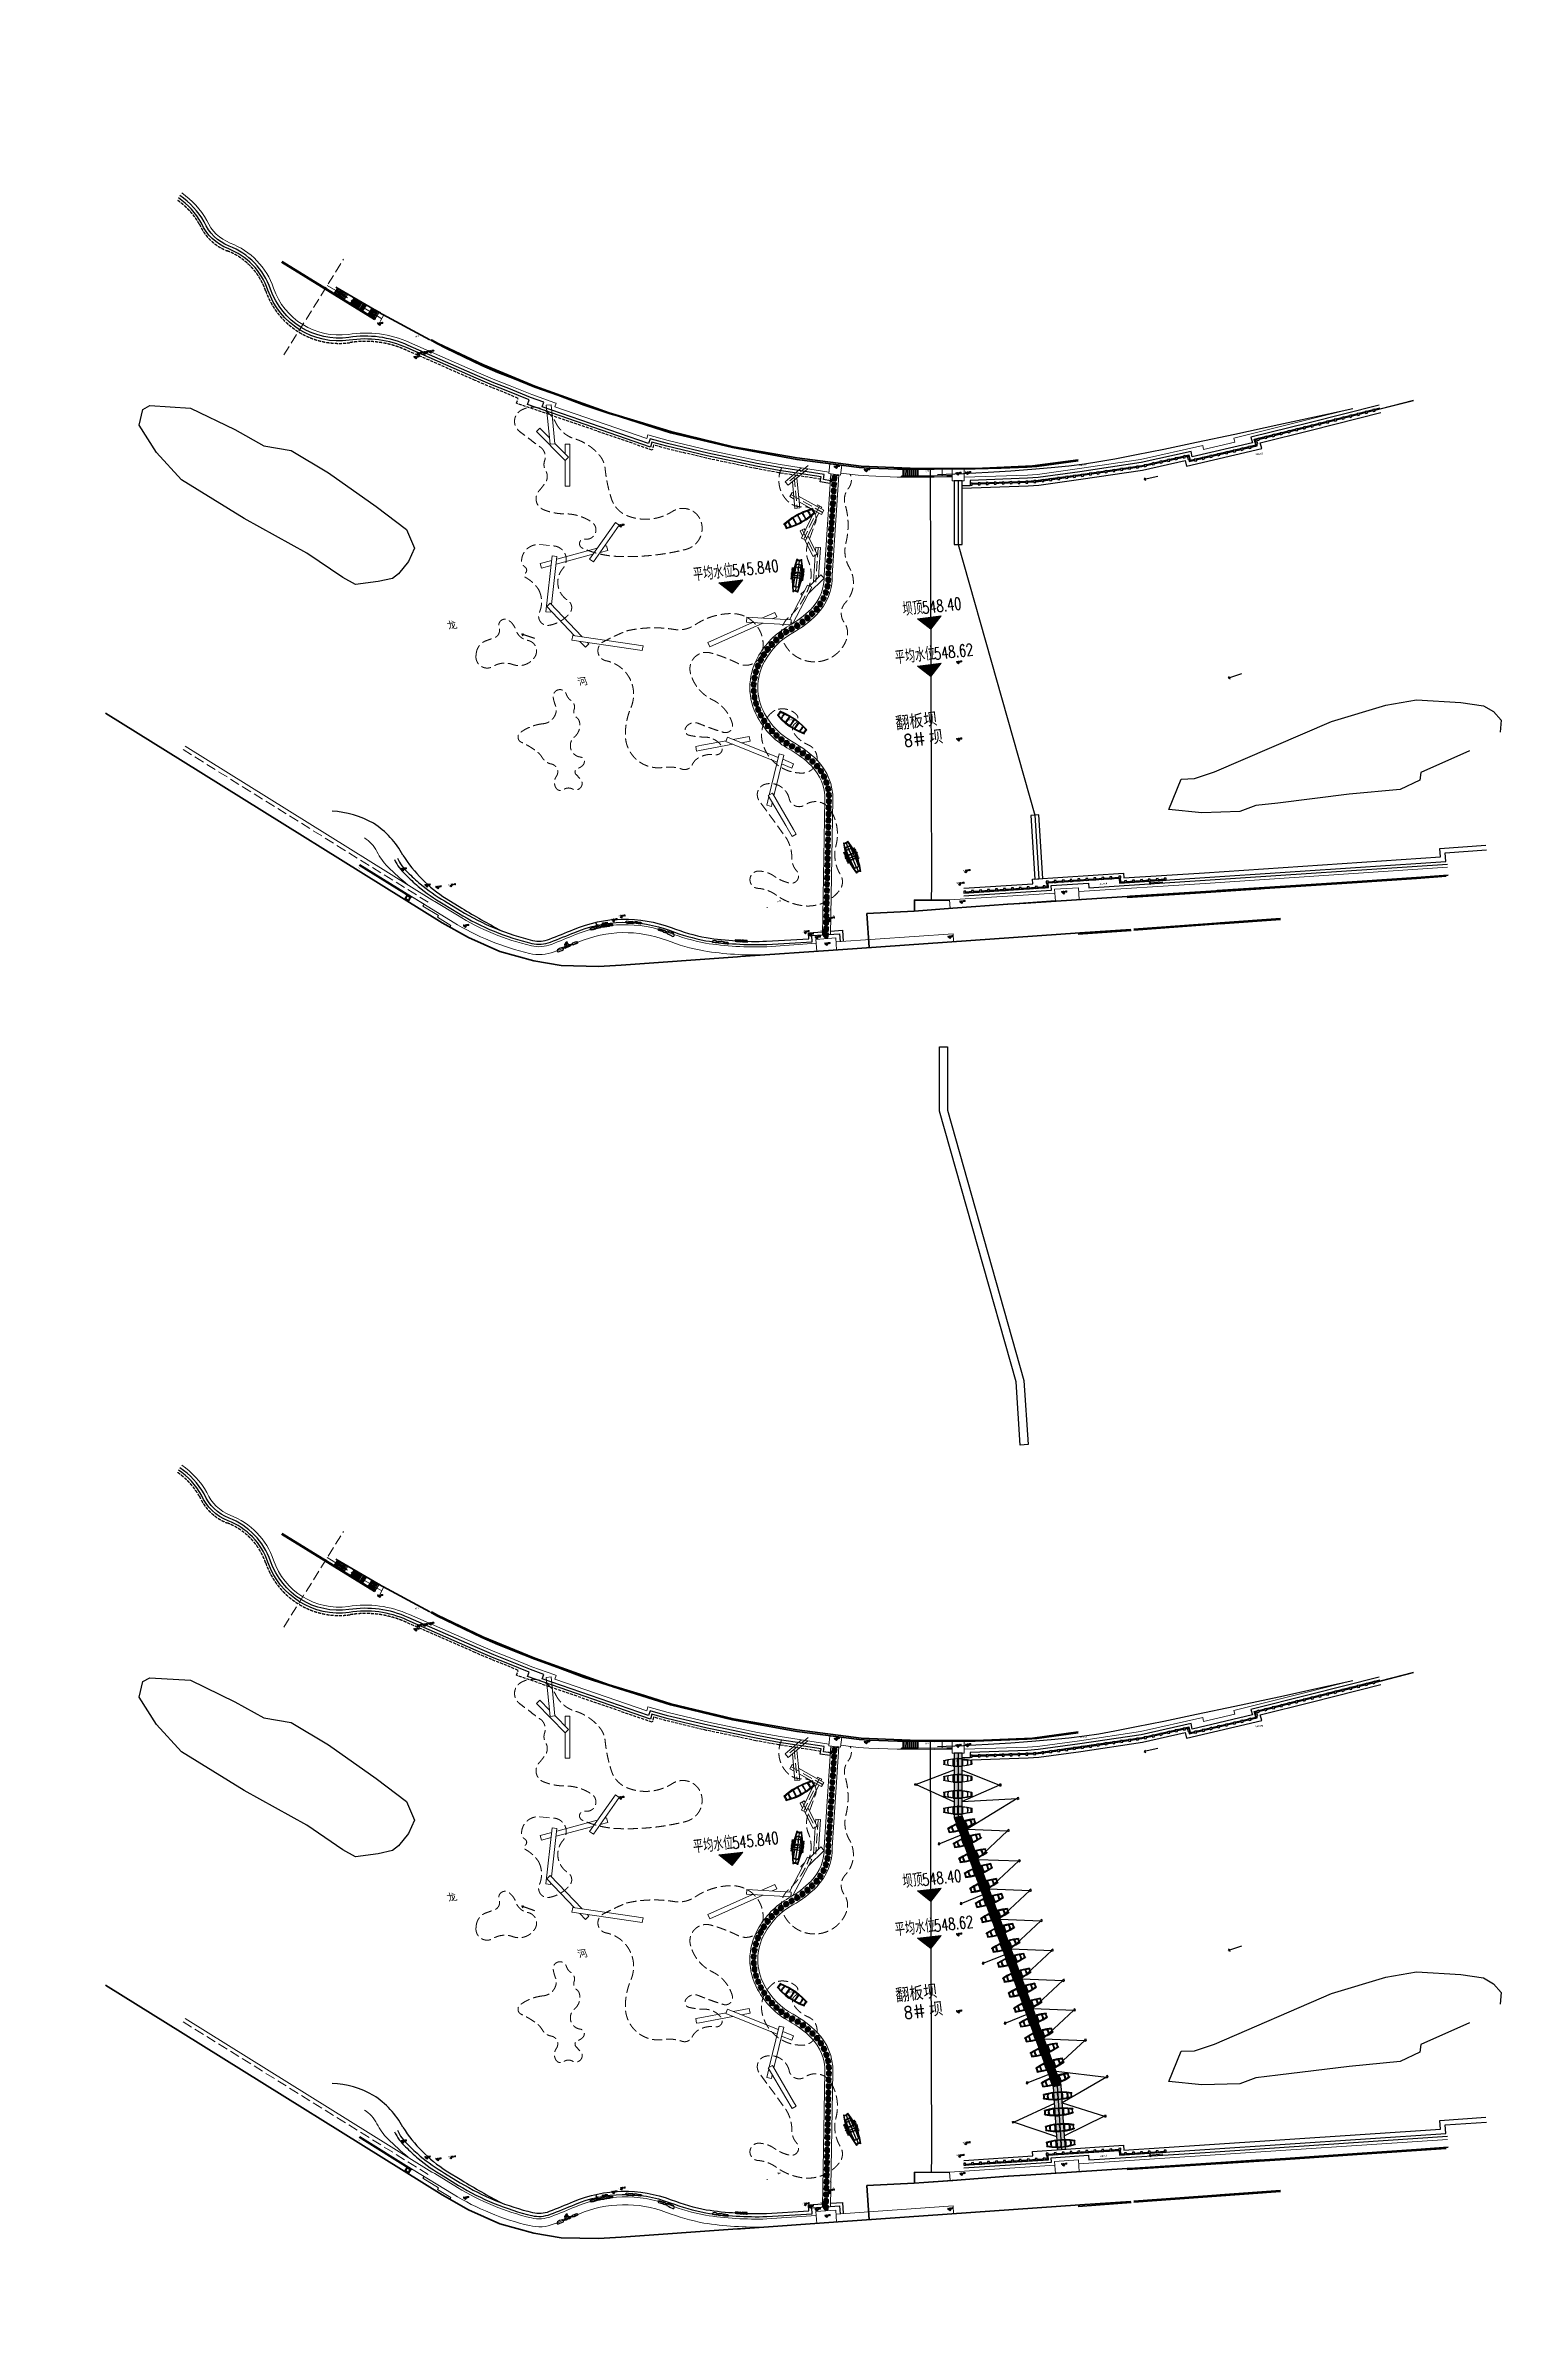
# Model space of a CAD drawing. Header units: millimetres. Extents: x -1481984 to -235402, y 1078406 to 1875046.
# Drawn here: x -999026 to -628466, y 1280091 to 1852725 of the extents above; entities that cross this region are included whole.
import ezdxf
from ezdxf.enums import TextEntityAlignment as Align

# ---------------------------------------------------------------- set-up
doc = ezdxf.new("R2010")
doc.units = ezdxf.units.MM
doc.header["$LTSCALE"] = 1000
doc.linetypes.add('DASH', pattern=[0.35, 0.25, -0.1])
doc.layers.get('0').update_dxf_attribs({"linetype": 'CONTINUOUS'})
for name, color, linetype in [('0-入水台阶LW', 33, 'CONTINUOUS'), ('0-辅助线LW', 121, 'CONTINUOUS'), ('DIM_ELEV', 3, 'CONTINUOUS'), ('DIM_SYMB', 3, 'CONTINUOUS'), ('PUB_TEXT', 7, 'CONTINUOUS'), ('SXSS', 5, 'CONTINUOUS'), ('W-PLASTIC_RAILINGS塑木栏杆', 6, 'CONTINUOUS'), ('W-WOOD_FLOOR木地板', 30, 'CONTINUOUS')]:
    doc.layers.add(name, color=color, linetype=linetype)
for name, color, linetype, lineweight in [('0-建筑外轮廓线LW', 161, 'CONTINUOUS', 100), ('0-景观小品LW', 241, 'CONTINUOUS', 30), ('0-景观布局LW', 30, 'CONTINUOUS', 15), ('0-栏杆LW', 50, 'CONTINUOUS', 30), ('0-滩涂LW', 81, 'DASH', 20), ('0-石    景LW', 33, 'CONTINUOUS', 30), ('0-道路中线LW', 1, 'DASH', 18), ('0-铺装分割线LW', 181, 'CONTINUOUS', 9)]:
    doc.layers.add(name, color=color, linetype=linetype, lineweight=lineweight)
doc.styles.add('_TCH_DIM', font='SIMPLEX.shx', dxfattribs={"width": 0.7, "bigfont": 'GBCBIG.shx'})
doc.styles.add('HZ', font='rs.shx', dxfattribs={"width": 0.8, "bigfont": 'hztxt.shx'})
doc.styles.get("Standard").update_dxf_attribs({"font": 'tssdeng.shx', "width": 0.7, "bigfont": 'hztxt.shx'})
doc.linetypes.add('84542', pattern='A,0,[173,AAA.SHX,S=1,R=0,X=0,Y=0],2,-0.5,[146,AAA.SHX,S=1,R=0,X=0,Y=0],-0.5,1,[173,AAA.SHX,S=1,R=0,X=0,Y=0],4,[173,AAA.SHX,S=1,R=0,X=0,Y=0],0.5,[150,AAA.SHX,S=1,R=0,X=0,Y=1],3.5', length=12)

# ---------------------------------------------------------------- blocks, each defined once
blk = doc.blocks.new('gc086')
for p, q in [((0, 0), (7, 0)), ((7, 0), (6.2, 0.6)), ((7, 0), (6.2, -0.6))]:
    blk.add_line(p, q)
blk = doc.blocks.new('跳蹬2')
at = {"layer": '0-景观小品LW'}
for p, q in [((-0.4, 1.3), (-1.4, 0.3)), ((-1.4, 0.3), (-1.4, -0.4)), ((-0.9, 0.5), (-1.2, 0.2)), ((-1.2, 0.2), (-1, 0)), ((-1, 0.2), (-0.9, 0.3)), ((-0.9, 0.1), (-1, 0.2)), ((-0.6, 0.2), (-0.9, 0.5)), ((-0.9, 0.3), (-0.8, 0.2)), ((-0.9, 0.2), (-0.8, 0.1)), ((-0.8, 0.2), (-0.9, 0.2)), ((-0.5, 0), (-0.9, 0.1)), ((-0.3, 1.1), (-0.8, 0.6)), ((-0.8, 0.6), (-0.5, 0.2)), ((-0.8, 0.1), (-0.6, 0.2)), ((-0.6, 0.6), (-0.4, 0.8)), ((-0.5, 0.4), (-0.6, 0.6)), ((-0.4, 0.7), (-0.5, 0.6)), ((-0.5, 0.6), (-0.4, 0.5)), ((-0.4, 0.5), (-0.5, 0.4)), ((-0.5, 0.2), (-0.3, 0.5)), ((0, 0.5), (-0.5, 0)), ((-0.1, 0.5), (-0.5, 0)), ((-0.4, 1.3), (0.4, 1.3)), ((-0.4, 0.8), (-0.1, 0.5)), ((-0.3, 0.5), (-0.4, 0.7)), ((-0.2, 1.1), (-0.3, 1.1)), ((-0.3, 0.9), (-0.3, 0.9)), ((-0.1, 0.8), (-0.3, 0.9)), ((-0.3, 0.9), (0, 0.5)), ((0, 0.9), (-0.2, 1.1)), ((0, 0.9), (-0.1, 0.8)), ((0, 0.8), (-0.1, 0.7)), ((-0.1, 0.7), (0, 0.6)), ((0, 0.9), (0.2, 1.1)), ((0, 0.9), (0.1, 0.8)), ((0.3, 0.9), (0, 0.5)), ((0.1, 0.7), (0, 0.8)), ((0, 0.6), (0.1, 0.7)), ((0, 0.5), (0.5, 0)), ((0.1, 0.8), (0.3, 0.9)), ((0.4, 0.8), (0.1, 0.5)), ((0.1, 0.5), (0.5, 0)), ((0.2, 1.1), (0.3, 1.1)), ((0.3, 1.1), (0.8, 0.6)), ((0.3, 0.9), (0.3, 0.9)), ((0.3, 0.5), (0.4, 0.7)), ((0.5, 0.2), (0.3, 0.5)), ((1.4, 0.3), (0.4, 1.3)), ((0.6, 0.6), (0.4, 0.8)), ((0.4, 0.7), (0.5, 0.6)), ((0.5, 0.6), (0.4, 0.5)), ((0.4, 0.5), (0.5, 0.4)), ((0.5, 0.4), (0.6, 0.6)), ((0.8, 0.6), (0.5, 0.2)), ((0.5, 0), (0.9, 0.1)), ((0.6, 0.2), (0.9, 0.5)), ((0.8, 0.1), (0.6, 0.2)), ((0.9, 0.3), (0.8, 0.2)), ((0.9, 0.2), (0.8, 0.1)), ((0.8, 0.2), (0.9, 0.2)), ((0.9, 0.5), (1.2, 0.2)), ((1, 0.2), (0.9, 0.3)), ((0.9, 0.1), (1, 0.2)), ((1.2, 0.2), (1, 0)), ((1.4, -0.4), (1.4, 0.3)), ((-1.4, -0.4), (-0.5, -1.3)), ((-1, 0), (-1.2, -0.2)), ((-1.2, -0.2), (-0.9, -0.5)), ((-1, -0.2), (-0.9, -0.1)), ((-0.9, -0.3), (-1, -0.2)), ((-0.8, -0.1), (-0.9, -0.2)), ((-0.9, -0.1), (-0.5, -0.1)), ((-0.9, -0.5), (-0.7, -0.2)), ((-0.9, -0.2), (-0.8, -0.3)), ((-0.8, -0.3), (-0.9, -0.3)), ((-0.7, -0.2), (-0.8, -0.1)), ((-0.5, -0.2), (-0.8, -0.6)), ((-0.8, -0.6), (-0.4, -1)), ((-0.7, -0.5), (-0.5, -0.4)), ((-0.5, -0.8), (-0.7, -0.5)), ((-0.5, 0), (0, -0.5)), ((-0.5, -0.1), (-0.2, -0.5)), ((-0.3, -0.5), (-0.5, -0.2)), ((-0.5, -0.4), (-0.5, -0.5)), ((-0.2, -0.5), (-0.5, -0.8)), ((-0.5, -0.5), (-0.5, -0.6)), ((-0.5, -0.6), (-0.4, -0.6)), ((-0.5, -1.3), (0.5, -1.3)), ((-0.4, -0.9), (0, -0.5)), ((-0.4, -0.6), (-0.3, -0.5)), ((-0.3, -0.9), (-0.4, -0.9)), ((-0.4, -1), (-0.2, -1)), ((-0.1, -0.8), (-0.3, -0.9)), ((-0.2, -1), (-0.1, -0.9)), ((0, -0.6), (-0.1, -0.7)), ((-0.1, -0.7), (0, -0.8)), ((-0.1, -0.9), (-0.1, -0.8)), ((0.5, 0), (0, -0.5)), ((0.4, -0.9), (0, -0.5)), ((0.1, -0.7), (0, -0.6)), ((0, -0.8), (0.1, -0.7)), ((0.1, -0.9), (0.1, -0.8)), ((0.1, -0.8), (0.3, -0.9)), ((0.2, -1), (0.1, -0.9)), ((0.5, -0.1), (0.2, -0.5)), ((0.2, -0.5), (0.5, -0.8)), ((0.4, -1), (0.2, -1)), ((0.3, -0.5), (0.5, -0.2)), ((0.4, -0.6), (0.3, -0.5)), ((0.3, -0.9), (0.4, -0.9)), ((0.5, -0.6), (0.4, -0.6)), ((0.8, -0.6), (0.4, -1)), ((0.9, -0.1), (0.5, -0.1)), ((0.5, -0.2), (0.8, -0.6)), ((0.5, -1.3), (1.4, -0.4)), ((0.5, -0.4), (0.5, -0.5)), ((0.7, -0.5), (0.5, -0.4)), ((0.5, -0.8), (0.7, -0.5)), ((0.5, -0.5), (0.5, -0.6)), ((0.7, -0.2), (0.8, -0.1)), ((0.9, -0.5), (0.7, -0.2)), ((0.8, -0.1), (0.9, -0.2)), ((0.9, -0.2), (0.8, -0.3)), ((0.8, -0.3), (0.9, -0.3)), ((1, -0.2), (0.9, -0.1)), ((0.9, -0.3), (1, -0.2)), ((1.2, -0.2), (0.9, -0.5)), ((1, 0), (1.2, -0.2))]:
    blk.add_line(p, q, dxfattribs=at)
blk = doc.blocks.new('*U354')
at = {"layer": '0-景观小品LW', "xscale": 488.5547485516422, "yscale": 488.5547485516422, "zscale": 488.5547485516422, "rotation": 41.3432863680694}
blk.add_blockref('跳蹬2', (994, 1), dxfattribs=at)
blk = doc.blocks.new('*U355')
at = {"layer": '0-滩涂LW', "color": 0, "linetype": 'ByBlock', "lineweight": -2, "transparency": 16777216}
for p, rotation in [((20633, 57972), 259.5662200547932), ((19474, 51677), 259.5662200547932), ((19763, 53251), 259.5662200547932), ((20053, 54824), 259.5662200547932), ((20343, 56398), 259.5662200547932), ((18604, 46957), 259.5662200547932), ((18894, 48530), 259.5662200547932), ((19184, 50104), 259.5662200547932), ((17445, 40663), 259.5662200547932), ((17735, 42236), 259.5662200547932), ((18025, 43810), 259.5662200547932), ((18315, 45383), 259.5662200547932), ((16286, 34368), 259.5662200547932), ((16576, 35942), 259.5662200547932), ((16866, 37515), 259.5662200547932), ((17156, 39089), 259.5662200547932), ((15261, 29691), 249.1545557135176), ((15735, 31218), 256.3804365138881), ((16012, 32793), 263.6063173142585), ((9013, 22646), 212.2609559199689), ((10338, 23543), 215.889586652674), ((11602, 24523), 220.251032512036), ((12755, 25631), 227.4769133124065), ((13759, 26875), 234.7027941127768), ((14599, 28235), 241.9286749131473), ((-592, 16990), 222.9250738542461), ((625, 18028), 218.0624989194961), ((1925, 18960), 213.1999239847463), ((3299, 19778), 208.3373490499965), ((4738, 20477), 203.4747741152467), ((6206, 21114), 205.0036944545591), ((7633, 21836), 208.6323251872641), ((-4455, 11927), 243.5212191462093), ((-3663, 13316), 237.1192779693588), ((-2739, 14622), 232.6502237237462), ((-1716, 15852), 227.7876487889961), ((-5842, 7355), 262.7270426767613), ((-5551, 8928), 256.3251014999107), ((-5087, 10458), 249.92316032306), ((-5955, 5760), 269.128983853612), ((-5890, 4162), 275.5309250304626), ((-5647, 2582), 281.9328662073133), ((-5230, 1038), 288.334807384164), ((-4655, -455), 293.1084763516806), ((-3965, -1898), 297.9710512844581), ((-3156, -3277), 302.8336262172353), ((-2232, -4583), 307.6962011500127), ((-1202, -5806), 312.5587760827901), ((-71, -6938), 317.4213510155674), ((1152, -7969), 322.283925948345), ((2437, -8922), 322.4613041464519), ((3674, -9937), 318.8326734137308), ((4844, -11027), 315.2040426810098), ((5943, -12190), 311.5754119482885), ((6966, -13420), 307.9368295747852), ((7868, -14740), 300.7109487740641), ((8596, -16164), 293.485067973343), ((9140, -17667), 286.259187172622), ((9590, -22417), 264.5815447704586), ((9490, -19228), 279.0333063719008), ((9641, -20819), 271.8074255711798), ((8935, -27172), 261.9968619867269), ((9158, -25588), 261.9968619867269), ((9380, -24003), 261.9968619867269), ((8044, -33510), 261.9968619867269), ((8266, -31926), 261.9968619867269), ((8489, -30341), 261.9968619867269), ((8712, -28757), 261.9968619867269), ((7153, -39848), 261.9968619867269), ((7375, -38263), 261.9968619867269), ((7598, -36679), 261.9968619867269), ((7821, -35094), 261.9968619867269), ((6484, -44601), 261.9968619867269), ((6707, -43016), 261.9968619867269), ((6930, -41432), 261.9968619867269), ((5593, -50939), 261.9968619867269), ((5816, -49354), 261.9968619867269), ((6039, -47770), 261.9968619867269), ((6262, -46185), 261.9968619867269), ((4925, -55692), 261.9968619867269), ((5148, -54107), 261.9968619867269), ((5371, -52523), 261.9968619867269)]:
    blk.add_blockref('*U354', p, dxfattribs=dict(at, rotation=rotation))
blk = doc.blocks.new('船2')
for p, q in [((-4829, 453), (-6826, 8)), ((-6826, -252), (-6826, 8)), ((-6395, -155), (-4998, 159)), ((-5041, -35), (-4998, 159)), ((-5036, -35), (-4993, 160)), ((-4998, 159), (-4993, 160)), ((-4993, 160), (-4829, 197)), ((-4877, 389), (-3213, 637)), ((-4865, 242), (-4877, 389)), ((-4877, 389), (-4863, 378)), ((-4852, 231), (-4865, 242)), ((-4863, 378), (-2785, 687)), ((-4863, 378), (-4852, 231)), ((-4124, 337), (-4852, 231)), ((-3692, 617), (-4829, 453)), ((-4829, 197), (-4131, 297)), ((-4131, 297), (-4132, 329)), ((-4124, -31), (-4131, 297)), ((-4016, 352), (-4124, 337)), ((-2772, 533), (-4016, 352)), ((-4007, 314), (-3993, 316)), ((-3993, 316), (-2932, 468)), ((-3993, 316), (-3989, -22)), ((-3989, -22), (-2936, 48)), ((-3692, 617), (-3692, 1246)), ((-3444, 1246), (-3692, 1246)), ((-3444, 653), (-3692, 617)), ((-3444, 982), (-3444, 1246)), ((-3090, 982), (-3444, 982)), ((-3444, 846), (-3444, 982)), ((-3444, 653), (-3444, 846)), ((-3444, 846), (-3090, 846)), ((-3090, 704), (-3444, 653)), ((-3214, 635), (-3213, 637)), ((-3213, 637), (-2799, 699)), ((-3213, 637), (-3213, 637)), ((-3213, 637), (-3213, 637)), ((-3213, 637), (-3213, 637)), ((-3213, 637), (-3212, 635)), ((-2841, 1328), (-3090, 1328)), ((-3090, 1328), (-3090, 982)), ((-3090, 982), (-3090, 846)), ((-3090, 846), (-3090, 704)), ((-2932, 727), (-3090, 704)), ((-2247, 71), (-2936, 48)), ((-2932, 727), (-2841, 733)), ((-2932, 468), (-2254, 510)), ((-2841, 982), (-2841, 1328)), ((-2476, 982), (-2841, 982)), ((-2841, 846), (-2841, 982)), ((-2841, 846), (-2476, 846)), ((-2841, 733), (-2841, 846)), ((-2841, 733), (-2476, 756)), ((-2799, 699), (-2408, 728)), ((-2785, 687), (-706, 840)), ((-2255, 570), (-2772, 533)), ((-2227, 1328), (-2476, 1328)), ((-2476, 1328), (-2476, 982)), ((-2476, 982), (-2476, 846)), ((-2476, 846), (-2476, 756)), ((-2476, 756), (-2227, 772)), ((-2410, 726), (-2408, 728)), ((-2408, 728), (-2401, 736)), ((-2408, 728), (-2399, 728)), ((-2401, 736), (-2399, 728)), ((-2399, 728), (-1051, 828)), ((-2399, 728), (-2399, 726)), ((-2131, 579), (-2255, 570)), ((-2254, 510), (-2255, 570)), ((-2247, 71), (-2254, 510)), ((-2245, -7), (-2247, 71)), ((-2227, 982), (-2227, 1328)), ((-1813, 982), (-2227, 982)), ((-2227, 846), (-2227, 982)), ((-2227, 846), (-1813, 846)), ((-2227, 772), (-2227, 846)), ((-2227, 772), (-1813, 799)), ((-1051, 655), (-2131, 579)), ((-2118, 519), (-2116, 519)), ((-2116, 519), (-1051, 586)), ((-2116, 519), (-2111, 76)), ((-1051, 111), (-2111, 76)), ((-2111, 76), (-2110, -32)), ((-1564, 1435), (-1813, 1435)), ((-1813, 1435), (-1813, 982)), ((-1813, 982), (-1813, 846)), ((-1813, 846), (-1813, 799)), ((-1813, 799), (-1564, 815)), ((-1564, 982), (-1564, 1435)), ((-1262, 982), (-1564, 982)), ((-1564, 846), (-1564, 982)), ((-1564, 846), (-1262, 846)), ((-1564, 815), (-1564, 846)), ((-1564, 815), (-1262, 834)), ((-1013, 1328), (-1262, 1328)), ((-1262, 1328), (-1262, 982)), ((-1262, 982), (-1262, 846)), ((-1262, 834), (-1051, 848)), ((-1262, 846), (-1262, 834)), ((-1051, 848), (-1051, 828)), ((-1051, 848), (-1013, 846)), ((-1051, 828), (-908, 839)), ((-693, 680), (-1051, 655)), ((-1051, 655), (-1051, 586)), ((-1051, 586), (-348, 542)), ((-1051, 586), (-1051, 134)), ((-1051, 134), (-1051, 111)), ((-1051, 111), (-340, 87)), ((-1051, 111), (-1051, -735)), ((-1013, 982), (-1013, 1328)), ((-603, 982), (-1013, 982)), ((-1013, 846), (-1013, 982)), ((-1013, 846), (-1013, 846)), ((-1013, 846), (-815, 846)), ((-1013, 846), (-908, 839)), ((-908, 839), (-815, 846)), ((-815, 846), (-721, 853)), ((-721, 853), (-713, 846)), ((-713, 846), (-603, 846)), ((-713, 846), (-706, 840)), ((-706, 840), (-705, 826)), ((-705, 826), (-603, 819)), ((-705, 826), (-693, 680)), ((-603, 982), (-603, 1328)), ((-354, 1328), (-603, 1328)), ((-603, 982), (-603, 846)), ((-603, 819), (-603, 846)), ((-603, 819), (-354, 803)), ((-354, 982), (-354, 1328)), ((68, 982), (-354, 982)), ((-354, 846), (-354, 982)), ((-354, 846), (68, 846)), ((-354, 803), (-354, 846)), ((-354, 803), (-269, 798)), ((-340, 87), (-348, 542)), ((-340, 37), (-340, 87)), ((-330, -732), (-340, 37)), ((-269, 798), (-246, 796)), ((-246, 796), (68, 776)), ((-209, 533), (830, 468)), ((-209, 533), (-205, 83)), ((-205, 83), (835, 48)), ((-205, 83), (-204, 11)), ((-204, 11), (-198, -823)), ((68, 982), (68, 1328)), ((317, 1328), (68, 1328)), ((68, 982), (68, 846)), ((68, 776), (68, 846)), ((68, 776), (317, 760)), ((317, 760), (317, 1328)), ((317, 760), (830, 727)), ((2727, 453), (830, 727)), ((830, 468), (2727, 197)), ((835, 48), (2781, -81)), ((4725, 8), (2727, 453)), ((2727, 197), (2891, 160)), ((2891, 160), (2934, -35)), ((2891, 160), (2896, 159)), ((2896, 159), (2939, -35)), ((2896, 159), (4293, -155)), ((4725, 8), (4725, -252)), ((-6826, -252), (-6642, -211)), ((-6826, -1659), (-6826, -1399)), ((-6642, -1440), (-6826, -1399)), ((-6826, -1659), (-4829, -2105)), ((-6642, -211), (-6395, -155)), ((-6642, -826), (-6642, -211)), ((-6642, -826), (-6394, -826)), ((-6642, -1440), (-6642, -826)), ((-6395, -1496), (-6642, -1440)), ((-6394, -826), (-6395, -155)), ((-6395, -1496), (-6394, -826)), ((-4998, -1810), (-6395, -1496)), ((-6394, -826), (-5138, -826)), ((-5138, -826), (-5041, -35)), ((-5138, -826), (-5134, -825)), ((-5102, -826), (-5138, -826)), ((-5041, -1616), (-5138, -826)), ((-5134, -826), (-5138, -826)), ((-5134, -825), (-5036, -35)), ((-5134, -825), (-5102, -826)), ((-5036, -1616), (-5134, -826)), ((-5102, -826), (-5134, -826)), ((-4984, -825), (-5102, -826)), ((-5102, -826), (-5102, -826)), ((-5102, -826), (-4984, -826)), ((-5041, -35), (-5036, -35)), ((-4998, -1810), (-5041, -1616)), ((-5036, -1616), (-5041, -1616)), ((-4993, -1811), (-5036, -1616)), ((-4993, -1811), (-4998, -1810)), ((-4865, -1840), (-4993, -1811)), ((-4984, -826), (-4883, -81)), ((-4984, -826), (-4111, -826)), ((-4984, -826), (-4883, -1570)), ((-4884, -81), (-4893, -72)), ((-4893, -1579), (-4884, -1570)), ((-4884, -81), (-4883, -81)), ((-4883, -1570), (-4884, -1570)), ((-4883, -81), (-4124, -31)), ((-4106, -1622), (-4883, -1570)), ((-4877, -1988), (-4865, -1841)), ((-4863, -1976), (-4877, -1988)), ((-3213, -2235), (-4877, -1988)), ((-4865, -1840), (-4852, -1829)), ((-4865, -1841), (-4865, -1840)), ((-4852, -1829), (-4863, -1976)), ((-2785, -2285), (-4863, -1976)), ((-4852, -1829), (-4104, -1938)), ((-4829, -2105), (-3692, -2268)), ((-4122, -136), (-4124, -31)), ((-4111, -823), (-4122, -136)), ((-4111, -826), (-4111, -823)), ((-4106, -1622), (-4111, -826)), ((-4104, -1938), (-4106, -1622)), ((-4104, -1938), (-3986, -1955)), ((-4016, -737), (-3981, -737)), ((-3981, -834), (-4016, -834)), ((-3989, -22), (-3987, -162)), ((-3987, -162), (-3981, -737)), ((-3984, -1630), (-3986, -1955)), ((-3986, -1955), (-2808, -2126)), ((-3981, -834), (-3984, -1630)), ((-2936, -1699), (-3984, -1630)), ((-3981, -737), (-2235, -739)), ((-3035, -826), (-3981, -834)), ((-3692, -2897), (-3692, -2268)), ((-3692, -2268), (-3444, -2304)), ((-3444, -2897), (-3692, -2897)), ((-3444, -2497), (-3444, -2304)), ((-3444, -2304), (-3090, -2355)), ((-3090, -2497), (-3444, -2497)), ((-3444, -2633), (-3444, -2497)), ((-3444, -2633), (-3090, -2633)), ((-3444, -2897), (-3444, -2633)), ((-3213, -2235), (-3214, -2233)), ((-3213, -2236), (-3212, -2234)), ((-3213, -2236), (-3213, -2235)), ((-3213, -2236), (-3213, -2235)), ((-3213, -2236), (-3213, -2236)), ((-2799, -2297), (-3213, -2236)), ((-3090, -2355), (-2932, -2378)), ((-3090, -2355), (-3090, -2497)), ((-3090, -2497), (-3090, -2633)), ((-3090, -2633), (-3090, -2979)), ((-3090, -2979), (-2841, -2979)), ((-3035, -826), (-2104, -826)), ((-2230, -1723), (-2936, -1699)), ((-2932, -2378), (-2841, -2384)), ((-2841, -2497), (-2841, -2384)), ((-2841, -2384), (-2476, -2407)), ((-2476, -2497), (-2841, -2497)), ((-2841, -2633), (-2841, -2497)), ((-2841, -2633), (-2476, -2633)), ((-2841, -2979), (-2841, -2633)), ((-2228, -2163), (-2808, -2126)), ((-2808, -2126), (-2772, -2132)), ((-2408, -2326), (-2799, -2297)), ((-706, -2439), (-2785, -2285)), ((-2772, -2132), (-2228, -2170)), ((-2476, -2407), (-2476, -2497)), ((-2476, -2407), (-2227, -2423)), ((-2476, -2497), (-2476, -2633)), ((-2476, -2633), (-2476, -2979)), ((-2476, -2979), (-2227, -2979)), ((-2408, -2326), (-2410, -2324)), ((-2401, -2334), (-2408, -2326)), ((-2399, -2327), (-2408, -2326)), ((-2399, -2327), (-2401, -2334)), ((-2399, -2325), (-2399, -2327)), ((-1051, -2427), (-2399, -2327)), ((-2235, -739), (-2245, -7)), ((-2235, -739), (-2152, -739)), ((-2234, -826), (-2230, -1723)), ((-2228, -2163), (-2230, -1723)), ((-2228, -2170), (-2228, -2163)), ((-2228, -2170), (-2118, -2178)), ((-2227, -2423), (-1813, -2450)), ((-2227, -2497), (-2227, -2423)), ((-1813, -2497), (-2227, -2497)), ((-2227, -2633), (-2227, -2497)), ((-2227, -2633), (-1813, -2633)), ((-2227, -2979), (-2227, -2633)), ((-2152, -739), (-2105, -739)), ((-2118, -2178), (-1051, -2253)), ((-2109, -2170), (-2117, -2170)), ((-2110, -32), (-2105, -739)), ((-2107, -1727), (-2109, -2170)), ((-1051, -2237), (-2109, -2170)), ((-2107, -1727), (-2104, -826)), ((-1051, -1762), (-2107, -1727)), ((-2105, -739), (-1051, -735)), ((-2104, -826), (-1051, -826)), ((-1813, -2497), (-1813, -2450)), ((-1813, -2450), (-1564, -2466)), ((-1813, -2497), (-1813, -2633)), ((-1813, -3086), (-1813, -2633)), ((-1813, -3086), (-1564, -3086)), ((-1564, -2497), (-1564, -2466)), ((-1564, -2466), (-1262, -2486)), ((-1262, -2497), (-1564, -2497)), ((-1564, -2633), (-1564, -2497)), ((-1564, -2633), (-1262, -2633)), ((-1564, -3086), (-1564, -2633)), ((-1262, -2486), (-1262, -2497)), ((-1262, -2486), (-1051, -2499)), ((-1262, -2497), (-1262, -2633)), ((-1262, -2633), (-1262, -2979)), ((-1262, -2979), (-1013, -2979)), ((-1051, -735), (-330, -732)), ((-1051, -824), (-1051, -826)), ((-769, -826), (-1051, -824)), ((-1051, -826), (-769, -826)), ((-1051, -826), (-1051, -1762)), ((-1051, -1762), (-325, -1738)), ((-1051, -2237), (-1051, -1762)), ((-322, -2191), (-1051, -2237)), ((-1051, -2237), (-1051, -2253)), ((-1051, -2253), (-693, -2279)), ((-1051, -2427), (-1051, -2499)), ((-721, -2451), (-1051, -2427)), ((-1013, -2497), (-1051, -2499)), ((-603, -2470), (-1013, -2497)), ((-603, -2497), (-1013, -2497)), ((-1013, -2633), (-1013, -2497)), ((-1013, -2497), (-1013, -2497)), ((-1013, -2633), (-603, -2633)), ((-1013, -2979), (-1013, -2633)), ((-328, -828), (-769, -826)), ((-706, -2439), (-721, -2451)), ((-693, -2279), (-706, -2439)), ((-354, -2454), (-603, -2470)), ((-603, -2497), (-603, -2470)), ((-603, -2497), (-603, -2633)), ((-603, -2979), (-603, -2633)), ((-603, -2979), (-354, -2979)), ((-354, -2454), (-239, -2447)), ((-354, -2497), (-354, -2454)), ((68, -2497), (-354, -2497)), ((-354, -2633), (-354, -2497)), ((-354, -2633), (68, -2633)), ((-354, -2979), (-354, -2633)), ((-330, -732), (-273, -732)), ((-273, -828), (-328, -828)), ((-328, -828), (-325, -1738)), ((-322, -2191), (-325, -1738)), ((-239, -2447), (-237, -2448)), ((-237, -2447), (-239, -2447)), ((-237, -2447), (68, -2427)), ((-237, -2448), (-237, -2447)), ((-201, -1734), (-203, -2184)), ((830, -2119), (-203, -2184)), ((-198, -826), (-201, -1734)), ((-201, -1734), (835, -1699)), ((-198, -823), (-198, -826)), ((2882, -826), (-198, -826)), ((68, -2427), (317, -2411)), ((68, -2497), (68, -2427)), ((68, -2497), (68, -2633)), ((68, -2979), (68, -2633)), ((68, -2979), (317, -2979)), ((317, -2411), (830, -2378)), ((317, -2979), (317, -2411)), ((2727, -1848), (830, -2119)), ((830, -2378), (2727, -2105)), ((2781, -1570), (835, -1699)), ((2727, -2105), (4725, -1659)), ((2891, -1811), (2727, -1848)), ((2882, -826), (2781, -81)), ((2781, -81), (2782, -81)), ((2882, -826), (2781, -1570)), ((2782, -1570), (2781, -1570)), ((2791, -72), (2782, -81)), ((2782, -1570), (2791, -1579)), ((3000, -826), (2882, -825)), ((2882, -826), (3000, -826)), ((2934, -1616), (2891, -1811)), ((2896, -1810), (2891, -1811)), ((4293, -1496), (2896, -1810)), ((2939, -1616), (2896, -1810)), ((2934, -35), (2939, -35)), ((2934, -35), (3032, -825)), ((3032, -826), (2934, -1616)), ((2939, -1616), (2934, -1616)), ((2939, -35), (3037, -826)), ((3037, -826), (2939, -1616)), ((3000, -826), (3032, -825)), ((3037, -826), (3000, -826)), ((3032, -826), (3000, -826)), ((3000, -826), (3000, -826)), ((3032, -825), (3037, -826)), ((3037, -826), (3032, -826)), ((3037, -826), (4292, -826)), ((4293, -155), (4292, -826)), ((4292, -826), (4541, -826)), ((4292, -826), (4293, -1496)), ((4293, -155), (4541, -211)), ((4541, -1440), (4293, -1496)), ((4541, -211), (4541, -826)), ((4541, -211), (4725, -252)), ((4541, -826), (4541, -1440)), ((4725, -1399), (4541, -1440)), ((4725, -1399), (4725, -1659))]:
    blk.add_line(p, q)
for points in [[(-348, 542), (-209, 533)], [(-4016, -737), (-4016, -834)], [(-203, -2184), (-322, -2191)], [(-273, -828), (-273, -732)]]:
    blk.add_lwpolyline(points)
blk = doc.blocks.new('船1')
for p, q in [((-3684, -1152), (-2768, 484)), ((-3526, -1254), (-2609, 382)), ((-2768, 484), (-1664, 1996)), ((-2618, 346), (-2621, 348)), ((-2568, 314), (-2618, 346)), ((-2609, 382), (-1507, 1894)), ((-2568, 428), (-2516, 395)), ((-1883, -128), (-2568, 314)), ((-2516, 395), (-1825, -51)), ((-424, 3435), (-1664, 1996)), ((-1525, 1856), (-1528, 1858)), ((-1493, 1836), (-1525, 1856)), ((-1507, 1894), (-269, 3335)), ((-428, 1150), (-1493, 1836)), ((-1467, 1934), (-1441, 1917)), ((-1441, 1917), (-376, 1231)), ((598, 489), (-428, 1150)), ((915, 4846), (-424, 3435)), ((-376, 1231), (689, 545)), ((-269, 3335), (1073, 4744)), ((-260, 3340), (-257, 3338)), ((-257, 3338), (-219, 3318)), ((691, 2903), (-219, 3318)), ((669, 443), (-192, -1100)), ((-154, 3451), (58, 3372)), ((-146, 3455), (64, 3377)), ((846, 379), (-64, -1258)), ((58, 3372), (64, 3377)), ((58, 3372), (771, 3029)), ((64, 3377), (776, 3033)), ((625, 471), (598, 489)), ((637, 464), (625, 471)), ((669, 443), (637, 464)), ((689, 480), (669, 443)), ((689, 545), (712, 530)), ((712, 530), (689, 480)), ((1420, 2269), (691, 2903)), ((713, 532), (712, 530)), ((1475, 2212), (713, 532)), ((776, 3033), (771, 3029)), ((771, 3029), (1379, 2521)), ((776, 3033), (1385, 2526)), ((825, 4478), (827, 4477)), ((827, 4477), (1438, 4082)), ((846, 379), (1631, 2112)), ((915, 4846), (1073, 4744)), ((997, 4659), (1000, 4657)), ((2137, 3925), (1000, 4657)), ((1385, 2526), (1379, 2521)), ((1379, 2521), (1534, 2365)), ((1385, 2526), (1537, 2373)), ((1445, 2246), (1420, 2269)), ((1438, 4082), (2047, 3691)), ((1445, 2246), (1446, 2246)), ((1446, 2246), (1479, 2221)), ((1479, 2221), (1475, 2212)), ((1534, 2365), (1479, 2221)), ((1537, 2373), (1534, 2365)), ((2047, 3691), (1537, 2373)), ((1631, 2112), (2336, 3931)), ((2137, 3925), (2047, 3691)), ((2178, 4032), (2137, 3925)), ((2178, 4032), (2336, 3931)), ((-4479, -2886), (-5213, -4708)), ((-5055, -4809), (-5213, -4708)), ((-5055, -4809), (-4324, -2987)), ((-5001, -4700), (-5005, -4697)), ((-3863, -5432), (-5001, -4700)), ((-4908, -4465), (-4910, -4464)), ((-4297, -4858), (-4908, -4465)), ((-3684, -1152), (-4479, -2886)), ((-4219, -3295), (-4378, -3135)), ((-4218, -3300), (-4377, -3140)), ((-4324, -2987), (-3526, -1254)), ((-4285, -3020), (-4322, -2992)), ((-3688, -5251), (-4297, -4858)), ((-4285, -3020), (-3530, -3677)), ((-4218, -3300), (-4219, -3295)), ((-3611, -3803), (-4219, -3295)), ((-3611, -3806), (-4218, -3300)), ((-3863, -5432), (-3950, -5521)), ((-3792, -5623), (-3950, -5521)), ((-3688, -5251), (-3863, -5432)), ((-3792, -5623), (-2424, -4210)), ((-2693, -4226), (-3688, -5251)), ((-3611, -3806), (-3611, -3803)), ((-2898, -4146), (-3611, -3803)), ((-2898, -4150), (-3611, -3806)), ((-3536, -1295), (-3538, -1293)), ((-3511, -1311), (-3536, -1295)), ((-3530, -3677), (-3523, -3681)), ((-3523, -3681), (-3504, -3689)), ((-2446, -1997), (-3511, -1311)), ((-3504, -3689), (-2621, -4092)), ((-3494, -1207), (-3459, -1230)), ((-3459, -1230), (-2394, -1916)), ((-2898, -4146), (-2898, -4150)), ((-2690, -4223), (-2898, -4146)), ((-2693, -4226), (-2898, -4150)), ((-2690, -4223), (-2693, -4226)), ((-2582, -4113), (-2690, -4223)), ((-2582, -4113), (-2621, -4092)), ((-2581, -4111), (-2582, -4113)), ((-2580, -4110), (-2581, -4111)), ((-1357, -2698), (-2580, -4110)), ((-1430, -2651), (-2446, -1997)), ((-2424, -4210), (-1173, -2769)), ((-2394, -1916), (-1329, -2602)), ((-1400, -2670), (-1430, -2651)), ((-1381, -2683), (-1400, -2670)), ((-1357, -2698), (-1381, -2683)), ((-1330, -2668), (-1357, -2698)), ((-1297, -2622), (-1330, -2668)), ((-1329, -2602), (-1297, -2622)), ((-1295, -2621), (-1297, -2622)), ((-1158, -2433), (-1295, -2621)), ((-1173, -2769), (-990, -2521)), ((-325, -1131), (-659, -916)), ((-601, -839), (-241, -1071)), ((-397, -1393), (-244, -1184)), ((-292, -1152), (-325, -1131)), ((-244, -1184), (-292, -1152)), ((-292, -1152), (-292, -1152)), ((-244, -1184), (-223, -1155)), ((-64, -1258), (-243, -1502)), ((-241, -1071), (-193, -1102)), ((-193, -1102), (-223, -1155)), ((-192, -1100), (-193, -1102))]:
    blk.add_line(p, q)
for points in [[(-1883, -128), (-659, -916)], [(-1825, -51), (-601, -839)], [(-397, -1393), (-1158, -2433)], [(-990, -2521), (-243, -1502)]]:
    blk.add_lwpolyline(points)
blk = doc.blocks.new('ZHUDUN')
at = {"linetype": 'Continuous'}
blk.add_wipeout([(0, 0), (0.43, -0.25), (0.68, 0.18), (0.25, 0.43)], dxfattribs=at).dxf.layer = '0-景观布局LW'
at = {"layer": '0-栏杆LW', "linetype": 'Continuous'}
blk.add_lwpolyline([(0, 0), (0.43, -0.25), (0.68, 0.18), (0.25, 0.43)], close=True, dxfattribs=at)
blk = doc.blocks.new('*U32')
at = {"layer": '0-铺装分割线LW', "linetype": 'Continuous', "rotation": 30.12903871182491}
blk.add_blockref('ZHUDUN', (0, 0), dxfattribs=at)
blk = doc.blocks.new('铁链子栏杆')
at = {"layer": '0-栏杆LW', "linetype": 'Continuous', "flags": 128}
for points in [[(-426.43, -58.26), (-405.4, -58.38), (-405.39, -57.22), (-386.99, -57.3), (-387, -58.5), (-375.47, -58.56)], [(-426.43, -58.32), (-405.34, -58.44), (-405.33, -57.28), (-387.05, -57.36), (-387.06, -58.56), (-375.47, -58.62)]]:
    blk.add_lwpolyline(points, dxfattribs=at)
at = {"layer": '0-入水台阶LW', "color": 0, "linetype": 'ByBlock', "lineweight": -2, "transparency": 16777216, "rotation": 359.6633668047719}
blk.add_blockref('*U32', (-426.43, -58.54), dxfattribs=at)
blk.add_blockref('*U32', (-424.43, -58.55), dxfattribs=at)
blk.add_blockref('*U32', (-422.43, -58.56), dxfattribs=at)
blk.add_blockref('*U32', (-420.43, -58.57), dxfattribs=at)
blk.add_blockref('*U32', (-418.43, -58.58), dxfattribs=at)
blk.add_blockref('*U32', (-416.43, -58.6), dxfattribs=at)
blk.add_blockref('*U32', (-414.43, -58.61), dxfattribs=at)
blk.add_blockref('*U32', (-412.43, -58.62), dxfattribs=at)
blk.add_blockref('*U32', (-410.43, -58.63), dxfattribs=at)
blk.add_blockref('*U32', (-408.43, -58.64), dxfattribs=at)
blk.add_blockref('*U32', (-406.43, -58.65), dxfattribs=at)
at = {"layer": '0-入水台阶LW', "color": 0, "linetype": 'ByBlock', "lineweight": -2, "transparency": 16777216, "rotation": 89.66336680745165}
blk.add_blockref('*U32', (-405.11, -57.48), dxfattribs=at)
at = {"layer": '0-入水台阶LW', "color": 0, "linetype": 'ByBlock', "lineweight": -2, "transparency": 16777216, "rotation": 359.7451434252209}
blk.add_blockref('*U32', (-403.59, -57.51), dxfattribs=at)
blk.add_blockref('*U32', (-401.59, -57.51), dxfattribs=at)
blk.add_blockref('*U32', (-399.59, -57.52), dxfattribs=at)
blk.add_blockref('*U32', (-397.59, -57.53), dxfattribs=at)
blk.add_blockref('*U32', (-395.59, -57.54), dxfattribs=at)
blk.add_blockref('*U32', (-393.59, -57.55), dxfattribs=at)
blk.add_blockref('*U32', (-391.59, -57.56), dxfattribs=at)
blk.add_blockref('*U32', (-389.59, -57.57), dxfattribs=at)
blk.add_blockref('*U32', (-387.34, -57.58), dxfattribs=at)
at = {"layer": '0-入水台阶LW', "color": 0, "linetype": 'ByBlock', "lineweight": -2, "transparency": 16777216, "rotation": 359.6860516338738}
blk.add_blockref('*U32', (-385.99, -58.77), dxfattribs=at)
blk.add_blockref('*U32', (-383.97, -58.79), dxfattribs=at)
blk.add_blockref('*U32', (-381.97, -58.8), dxfattribs=at)
blk.add_blockref('*U32', (-379.97, -58.81), dxfattribs=at)
blk.add_blockref('*U32', (-377.97, -58.83), dxfattribs=at)
blk.add_blockref('*U32', (-375.97, -58.84), dxfattribs=at)
blk = doc.blocks.new('*U352')
at = {"layer": '0-铺装分割线LW', "linetype": 'Continuous', "xscale": 1000, "yscale": 1000, "zscale": 1000, "rotation": 30.32821143938624}
blk.add_blockref('ZHUDUN', (2, -502), dxfattribs=at)
blk = doc.blocks.new('*U353')
at = {"layer": '0-石    景LW', "color": 0, "linetype": 'ByBlock', "lineweight": -2, "transparency": 16777216, "rotation": 355.2406674130638}
blk.add_blockref('*U352', (54138, 51762), dxfattribs=at)
blk.add_blockref('*U352', (56131, 51596), dxfattribs=at)
blk.add_blockref('*U352', (58124, 51430), dxfattribs=at)
blk.add_blockref('*U352', (60117, 51264), dxfattribs=at)
blk.add_blockref('*U352', (62110, 51098), dxfattribs=at)
blk.add_blockref('*U352', (64103, 50932), dxfattribs=at)
blk.add_blockref('*U352', (66096, 50766), dxfattribs=at)
blk.add_blockref('*U352', (68089, 50600), dxfattribs=at)
at = {"layer": '0-石    景LW', "color": 0, "linetype": 'ByBlock', "lineweight": -2, "transparency": 16777216, "rotation": 357.6026361551165}
blk.add_blockref('*U352', (70086, 50497), dxfattribs=at)
at = {"layer": '0-石    景LW', "color": 0, "linetype": 'ByBlock', "lineweight": -2, "transparency": 16777216, "rotation": 1.01147510726565}
blk.add_blockref('*U352', (72085, 50465), dxfattribs=at)
blk.add_blockref('*U352', (74085, 50500), dxfattribs=at)
blk.add_blockref('*U352', (76085, 50536), dxfattribs=at)
blk.add_blockref('*U352', (78084, 50571), dxfattribs=at)
blk.add_blockref('*U352', (80084, 50606), dxfattribs=at)
at = {"layer": '0-石    景LW', "color": 0, "linetype": 'ByBlock', "lineweight": -2, "transparency": 16777216, "rotation": 1.730923059362459}
blk.add_blockref('*U352', (82084, 50645), dxfattribs=at)
blk.add_blockref('*U352', (84083, 50705), dxfattribs=at)
blk.add_blockref('*U352', (86082, 50766), dxfattribs=at)
blk.add_blockref('*U352', (88081, 50826), dxfattribs=at)
blk.add_blockref('*U352', (90080, 50887), dxfattribs=at)
blk.add_blockref('*U352', (92079, 50947), dxfattribs=at)
blk.add_blockref('*U352', (94078, 51007), dxfattribs=at)
blk.add_blockref('*U352', (96077, 51068), dxfattribs=at)
at = {"layer": '0-石    景LW', "color": 0, "linetype": 'ByBlock', "lineweight": -2, "transparency": 16777216, "rotation": 5.835829338513891}
blk.add_blockref('*U352', (98073, 51174), dxfattribs=at)
blk.add_blockref('*U352', (100063, 51377), dxfattribs=at)
blk.add_blockref('*U352', (102053, 51580), dxfattribs=at)
blk.add_blockref('*U352', (104042, 51784), dxfattribs=at)
blk.add_blockref('*U352', (106032, 51987), dxfattribs=at)
blk.add_blockref('*U352', (108022, 52190), dxfattribs=at)
at = {"layer": '0-石    景LW', "color": 0, "linetype": 'ByBlock', "lineweight": -2, "transparency": 16777216, "rotation": 275.4500101365579}
blk.add_blockref('*U352', (109564, 51849), dxfattribs=at)
at = {"layer": '0-石    景LW', "color": 0, "linetype": 'ByBlock', "lineweight": -2, "transparency": 16777216, "rotation": 6.345225691329243}
blk.add_blockref('*U352', (110735, 51064), dxfattribs=at)
blk.add_blockref('*U352', (112722, 51285), dxfattribs=at)
blk.add_blockref('*U352', (114710, 51506), dxfattribs=at)
blk.add_blockref('*U352', (116698, 51727), dxfattribs=at)
blk.add_blockref('*U352', (118686, 51948), dxfattribs=at)
blk.add_blockref('*U352', (120673, 52169), dxfattribs=at)
blk.add_blockref('*U352', (122661, 52390), dxfattribs=at)
blk.add_blockref('*U352', (124649, 52612), dxfattribs=at)
at = {"layer": '0-石    景LW', "color": 0, "linetype": 'ByBlock', "lineweight": -2, "transparency": 16777216, "rotation": 99.14617582006642}
blk.add_blockref('*U352', (126496, 52940), dxfattribs=at)
at = {"layer": '0-石    景LW', "color": 0, "linetype": 'ByBlock', "lineweight": -2, "transparency": 16777216, "rotation": 7.238907058699729}
blk.add_blockref('*U352', (126934, 54348), dxfattribs=at)
blk.add_blockref('*U352', (128918, 54600), dxfattribs=at)
blk.add_blockref('*U352', (130902, 54852), dxfattribs=at)
blk.add_blockref('*U352', (132887, 55104), dxfattribs=at)
blk.add_blockref('*U352', (134871, 55356), dxfattribs=at)
blk.add_blockref('*U352', (136855, 55608), dxfattribs=at)
blk.add_blockref('*U352', (138839, 55860), dxfattribs=at)
at = {"layer": '0-石    景LW', "color": 0, "linetype": 'ByBlock', "lineweight": -2, "transparency": 16777216, "rotation": 7.323919922611289}
blk.add_blockref('*U352', (140823, 56113), dxfattribs=at)
blk.add_blockref('*U352', (142806, 56368), dxfattribs=at)
blk.add_blockref('*U352', (144790, 56623), dxfattribs=at)
blk.add_blockref('*U352', (146774, 56878), dxfattribs=at)
blk.add_blockref('*U352', (148757, 57133), dxfattribs=at)
blk.add_blockref('*U352', (150741, 57387), dxfattribs=at)
blk.add_blockref('*U352', (152725, 57642), dxfattribs=at)
blk.add_blockref('*U352', (154709, 57897), dxfattribs=at)
blk.add_blockref('*U352', (156692, 58152), dxfattribs=at)
blk = doc.blocks.new('$plan$00003414')
at = {"layer": '0-辅助线LW'}
for p, q in [((-214, 214), (-393, -76)), ((-119, 15), (-196, -31)), ((75, 303), (148, 454)), ((121, 4), (204, 4)), ((212, 471), (169, 468)), ((275, 266), (242, 448)), ((422, 29), (312, 224)), ((-509, -228), (-485, -281)), ((-423, -112), (-501, -185)), ((-365, -226), (-430, -291)), ((-360, -221), (-266, -94)), ((-230, -55), (-207, -160)), ((285, -39), (350, -136)), ((395, -272), (375, -191)), ((497, -306), (510, -272))]:
    blk.add_line(p, q, dxfattribs=at)
for centre, radius, start, end in [((-62, 120), 179, 94.44331, 148.34624), ((0, 45), 120, 5.35, 180.94088), ((749, 57), 868, 180.94088, 190.4198), ((48, -1297), 1600, 84.5146, 94.44331), ((-229, 23), 350, 335.01, 5.35), ((179, 195), 212, 69.9603, 105.71477), ((171, 444), 24.7, 93.81959, 154.29628), ((187, 153), 143, 29.4997, 84.5146), ((204, -93), 97.3, 33.9579, 90.11911), ((214, 443), 28.7, 10.3824, 93.81959), ((17, -201), 466, 4.8174, 29.4997), ((-475, -212), 37.7, 133.04742, 204.3289), ((-454, -267), 34.2, 204.3289, 315.0749), ((-572, -397), 284, 40.2798, 65.1266), ((-543, 17), 176, 313.0474, 328.3462), ((-403, -189), 53.2, 315.0749, 323.1985), ((-71, -239), 243, 120.94038, 143.19852), ((310, -48), 529, 192.2874, 206.0863), ((-257, -325), 102, 345.8737, 26.0863), ((-53, -377), 108, 165.87368, 226.3267), ((-130, -169), 147, 260.2261, 310.722), ((-86, -412), 59.4, 226.3267, 10.8408), ((-4, -81), 103, 190.4198, 335.01), ((404, -318), 440, 172.93921, 190.8408), ((-594, -194), 566, 352.9392, 1.3753), ((208, -232), 172, 14.0369, 33.9579), ((686, -787), 655, 108.18573, 117.9294), ((423, -265), 29.4, 194.0369, 258.997), ((412, -322), 28.4, 27.0446, 78.997), ((467, -294), 32.6, 207.0446, 338.5681), ((656, -147), 176, 184.81736, 212.0278), ((477, -259), 36.1, 338.5681, 32.0278)]:
    blk.add_arc(centre, radius, start, end, dxfattribs=at)
blk = doc.blocks.new('地形')
at = {"layer": 'DIM_ELEV', "linetype": 'Continuous'}
for color, points in [(3, [(-88388, 108583), (-88688, 108883), (-88088, 108883)]), (55, [(-80321, 99146), (-80621, 99446), (-80021, 99446)]), (55, [(-79448, 99999), (-79748, 100299), (-79148, 100299)]), (55, [(-78033, 100021), (-78333, 100321), (-77733, 100321)]), (55, [(-76493, 100149), (-76793, 100449), (-76193, 100449)]), (3, [(20343, 57129), (20043, 57429), (20643, 57429)]), (3, [(21202, 59376), (20902, 59676), (21502, 59676)]), (3, [(28621, 57654), (28321, 57954), (28921, 57954)]), (3, [(19520, 56195), (19220, 56495), (19820, 56495)]), (3, [(-34257, 51120), (-34557, 51420), (-33957, 51420)]), (4, [(-8448, 31355), (-11448, 34355), (-5448, 34355)]), (3, [(39964, 16503), (36964, 19503), (42964, 19503)]), (4, [(38599, 4705), (35599, 7705), (41599, 7705)]), (3, [(45876, 7015), (45576, 7315), (46176, 7315)]), (3, [(43641, -12200), (43341, -11900), (43941, -11900)]), (55, [(-98709, -28107), (-99009, -27807), (-98409, -27807)]), (55, [(-93233, -32838), (-93533, -32538), (-92933, -32538)]), (55, [(-90564, -33607), (-90864, -33307), (-90264, -33307)]), (152, [(-87238, -33511), (-87538, -33211), (-86938, -33211)]), (3, [(-84850, -44059), (-85150, -43759), (-84550, -43759)]), (152, [(41543, -45252), (41243, -44952), (41843, -44952)]), (55, [(-50214, -47667), (-50514, -47367), (-49914, -47367)]), (55, [(-47694, -47025), (-47994, -46725), (-47394, -46725)]), (152, [(-45729, -46333), (-46029, -46033), (-45429, -46033)]), (152, [(-308, -55686), (-608, -55386), (-8, -55386)]), (55, [(859, -56453), (559, -56153), (1159, -56153)]), (55, [(2496, -57381), (2196, -57081), (2796, -57081)]), (3, [(4196, -56045), (3896, -55745), (4496, -55745)]), (3, [(5266, -53827), (4966, -53527), (5566, -53527)]), (152, [(6131, -53057), (5831, -52757), (6431, -52757)]), (3, [(4715, -59278), (4415, -58978), (5015, -58978)]), (3, [(35608, -61211), (35308, -60911), (35908, -60911)])]:
    blk.add_hatch(color=color, dxfattribs=at).paths.add_polyline_path(points)
at = {"layer": '0-入水台阶LW', "linetype": 'DASH', "ltscale": 3}
blk.add_lwpolyline([(16970, 57164), (6684, 60027), (1128, 61750), (-10852, 65785), (-20622, 69385), (-23668, 70640), (-24185, 69421), (-56646, 85140), (-56056, 86290), (-58710, 87847), (-62316, 89778), (-66205, 92038), (-82541, 101640, 0.147652), (-96412, 105177, -0.3583717), (-115820, 120604, 0.2224871), (-124235, 131701, -0.2003614), (-130370, 139178, 0.1137062), (-135232, 145891, 0.1137062)], format="xyb", dxfattribs=at)
at = {"layer": '0-入水台阶LW', "color": 143, "linetype": 'Continuous', "true_color": 0x7aafdf}
blk.add_lwpolyline([(-53367, 85575), (-58423, 88374), (-62023, 90302), (-65902, 92556), (-82234, 102155, 0.1475346), (-96430, 105776, -0.3582529), (-115234, 120730, 0.222468), (-123955, 132232, -0.2010324), (-129804, 139381, 0.1141494), (-134838, 146343, 0.1141494)], format="xyb", dxfattribs=at)
at = {"layer": '0-入水台阶LW', "linetype": 'Continuous'}
blk.add_lwpolyline([(-52918, 86141), (-58089, 88989), (-61682, 90913), (-65549, 93161), (-81876, 102757, 0.1474012), (-96451, 106476, -0.3581088), (-114549, 120876, 0.2224463), (-123628, 132851, -0.2018681), (-129144, 139617, 0.1146544), (-134377, 146870, 0.1146544)], format="xyb", dxfattribs=at)
blk.add_lwpolyline([(19344, 56495), (17645, 56976), (17993, 58228), (7051, 61274), (1528, 62987), (-10419, 67011), (-20149, 70596), (-24364, 72333), (-24849, 71186), (-50308, 83477), (-49753, 84558), (-52918, 86141)], dxfattribs=at)
at = {"layer": '0-入水台阶LW', "color": 143, "linetype": 'Continuous', "true_color": 0x7aafdf}
blk.add_lwpolyline([(19153, 55821), (16783, 56492), (17131, 57742), (6854, 60602), (1313, 62321), (-10652, 66351), (-20404, 69944), (-23989, 71422), (-24491, 70236), (-53926, 84487), (-53367, 85575)], dxfattribs=at)
at = {"layer": '0-入水台阶LW', "color": 143, "linetype": 'Continuous', "true_color": 0x7aafdf, "flags": 128}
for points in [[(158400, 59078), (140468, 56773), (125476, 54869), (125707, 53434), (110280, 51718), (110147, 53111), (97395, 51808), (81812, 51337), (71218, 51150), (68607, 51259), (54217, 52441), (54058, 51077), (52048, 51361)], [(40314, -50946), (62341, -52135), (62404, -50971), (71792, -51448), (71728, -52642), (100939, -54219)], [(100939, -54219), (161847, -57359)]]:
    blk.add_lwpolyline(points, dxfattribs=at)
at = {"layer": '0-入水台阶LW', "linetype": 'Continuous', "flags": 128}
for points in [[(54138, 51762), (68563, 50560), (71209, 50450), (81829, 50637), (97441, 51109), (109517, 52343), (109651, 50944), (126515, 52819), (126282, 54265), (140557, 56079), (158490, 58383)], [(51977, 50737), (68488, 49363), (71195, 49249), (81858, 49438), (97521, 49911), (108437, 51027), (108572, 49616), (127900, 51766), (127664, 53231), (140709, 54888), (158644, 57193)], [(40394, -50249), (61680, -51398), (61743, -50236), (79554, -51173), (79489, -52369), (100975, -53520), (161490, -56639), (161594, -54483), (171991, -54987)], [(40531, -49055), (57902, -50008), (57964, -48848), (80817, -50037), (80752, -51235), (101041, -52322)], [(-10261, -57215), (1140, -57878), (1228, -56367), (8220, -56702), (8104, -58698)], [(-10191, -56418), (388, -57033), (475, -55530), (4029, -55700)], [(6035, -55796), (9066, -55942), (8903, -58745)], [(101037, -52322), (160349, -55379), (160453, -53226), (172012, -53787)]]:
    blk.add_lwpolyline(points, dxfattribs=at)
for points in [[(-98320, -24184, 0.1277242), (-104724, -15362, 0.117564), (-114696, -11119, 0.117564)], [(-100563, -25037, 0.0850975), (-98275, -29112, 0.0130324), (-95462, -32401, 0.0412518), (-89766, -37478)], [(-89766, -37478), (-86164, -40316, 0.0793742), (-68785, -50011, 0.1519935), (-64101, -50239, 0.0067018), (-57777, -48514, -0.1921646), (-33933, -50906, 0.0415689), (-25358, -54497, 0.0450554), (-10261, -57215)], [(-88864, -36280), (-85236, -39138, 0.0134662), (-76001, -45948, 0.0745496)]]:
    blk.add_lwpolyline(points, format="xyb", dxfattribs=at)
at = {"layer": '0-入水台阶LW', "color": 143, "linetype": 'Continuous', "true_color": 0x7aafdf, "flags": 128}
for points in [[(-99809, -24768, 0.0850975), (-97654, -28608, 0.0129996), (-94875, -31858, 0.0411927), (-89285, -36839, 0.0411927)], [(-89285, -36839), (-85669, -39688, 0.0793742), (-68510, -49259, 0.1519935), (-64301, -49465, 0.0067018), (-57997, -47745, -0.1921646), (-33564, -50196, 0.0414868), (-25129, -53730, 0.0450016), (-10191, -56418)]]:
    blk.add_lwpolyline(points, format="xyb", dxfattribs=at)
at = {"layer": '0-入水台阶LW', "linetype": 'Continuous'}
blk.add_arc((-65424, -8211), 36569, 205.89901, 230.1352, dxfattribs=at)
at = {"layer": '0-建筑外轮廓线LW', "linetype": 'Continuous'}
for p in [(15200, -61042), (27498, -53288)]:
    blk.add_line(p, (15613, -52453), dxfattribs=at)
at = {"layer": '0-建筑外轮廓线LW', "linetype": 'Continuous', "flags": 128}
for points in [[(-87864, 111665), (-89360, 112716), (-98243, 119459)], [(-76294, 103537), (-88274, 111953), (-88274, 111953)], [(-51567, 88593), (-56753, 91450), (-60317, 93359), (-64104, 95559), (-72579, 100980), (-74701, 102357), (-76195, 103467)], [(-75933, 103467), (-74515, 102471), (-63880, 95758), (-51494, 88828), (-33750, 79995), (-26365, 76736), (-18980, 73476), (-3826, 67848), (11759, 63196), (27442, 59223), (41585, 56944), (55878, 55259), (70223, 54185), (81733, 54377)], [(-32770, 79386), (-34041, 79951), (-39793, 82610), (-46100, 85885), (-51567, 88593)], [(62281, 54613), (55832, 55141), (48726, 55986), (45547, 56287), (41600, 56774), (36404, 57418), (29452, 58517), (26903, 58990), (11646, 62780), (-4044, 67646), (-19099, 73193), (-32840, 79417)], [(81733, 54143), (71251, 53951), (68785, 54054), (62281, 54613), (62281, 54613)], [(-168267, 20050), (-150306, 5694), (-90562, -42170), (-84437, -46668), (-76989, -51095), (-68823, -54419), (-62131, -56395), (-52881, -57729), (-47201, -58036)], [(-99005, -35093), (-98444, -34389), (-97739, -34947), (-98300, -35651), (-99005, -35093)], [(27498, -53288), (37252, -53734), (51010, -54319), (51010, -54319), (55595, -54621), (81023, -55948)], [(81023, -55948), (81733, -55986)], [(81733, -55986), (100788, -57015), (114595, -57754)], [(103628, -57167), (120829, -58088), (138806, -59012), (153709, -59777), (161712, -60156)], [(-47201, -58036), (-17925, -59450), (-17143, -59489), (7359, -60665)], [(7359, -60665), (68161, -63584)], [(161149, -60379), (153697, -60027), (138793, -59261), (120816, -58338), (103623, -57417)], [(80998, -64514), (67730, -63915)], [(68161, -63584), (80999, -64263)], [(114085, -65996), (81722, -64546)], [(81733, -64296), (114101, -65747)], [(118615, -66199), (103448, -65520)], [(103453, -65270), (118627, -65949)]]:
    blk.add_lwpolyline(points, dxfattribs=at)
blk.add_lwpolyline([(114579, -58004), (100775, -57265, -0.0001182), (100775, -57265), (81022, -56180)], format="xyb", dxfattribs=at)
at = {"layer": '0-景观布局LW', "linetype": 'Continuous'}
for p, q in [((-97861, 119169), (-98836, 117991)), ((-97621, 118987), (-98601, 117804)), ((-97382, 118806), (-98366, 117617)), ((-97143, 118624), (-98131, 117431)), ((-96904, 118443), (-97896, 117244)), ((-96665, 118261), (-97662, 117058)), ((-96426, 118079), (-97427, 116871)), ((-96186, 117898), (-97192, 116684)), ((-95947, 117716), (-96957, 116498)), ((-95708, 117535), (-96722, 116311)), ((-95469, 117353), (-96487, 116125)), ((-93989, 116230), (-95031, 114972)), ((-93749, 116048), (-94796, 114785)), ((-93510, 115866), (-94561, 114598)), ((-93271, 115685), (-94326, 114412)), ((-93032, 115503), (-94091, 114225)), ((-92793, 115322), (-93856, 114039)), ((-92554, 115140), (-93621, 113852)), ((-92314, 114959), (-93386, 113665)), ((-92516, 114715), (-93386, 113665)), ((-92075, 114777), (-93151, 113479)), ((-91836, 114596), (-92916, 113292)), ((-91597, 114414), (-92681, 113106)), ((-91358, 114232), (-92446, 112919)), ((-91119, 114051), (-92211, 112732)), ((-90990, 111761), (-89898, 113123)), ((-90755, 111574), (-89664, 112936)), ((-90520, 111388), (-89420, 112760)), ((-90285, 111201), (-89175, 112586)), ((-90050, 111014), (-88929, 112414)), ((-89815, 110828), (-88683, 112241)), ((-89580, 110641), (-88437, 112068)), ((-89345, 110455), (-88191, 111895)), ((-49254, 83727), (-49418, 73904)), ((-49254, 83727), (-48054, 83707)), ((-48054, 83707), (-48218, 73884)), ((-52472, 77513), (-51525, 78249)), ((-52472, 77513), (-46160, 69389)), ((-51525, 78249), (-49391, 75503)), ((-49418, 73904), (-48218, 73884)), ((-48216, 73990), (-45213, 70125)), ((-46181, 69416), (-46621, 65652)), ((-46160, 69389), (-45213, 70125)), ((-45704, 73493), (-45982, 71116)), ((-45704, 73493), (-44513, 73354)), ((-44513, 73354), (-45545, 64523)), ((-46599, 65843), (-46931, 62999)), ((-46931, 62999), (-45739, 62859)), ((-45545, 64523), (-45739, 62859)), ((12539, 60577), (8043, 57609)), ((8043, 57609), (8705, 56607)), ((14071, 60151), (8705, 56607)), ((9850, 57364), (9694, 50653)), ((11069, 58169), (10893, 50625)), ((-35482, 52450), (-43036, 44075)), ((-34591, 51646), (-42145, 43271)), ((-35482, 52450), (-34591, 51646)), ((8743, 53752), (9451, 54722)), ((8743, 53752), (9749, 53019)), ((9451, 54722), (9783, 54479)), ((10929, 52157), (16135, 48358)), ((10963, 53618), (16843, 49327)), ((37748, 57252), (37532, 55512)), ((38046, 57215), (37830, 55475)), ((38343, 57178), (38128, 55439)), ((38641, 57141), (38425, 55402)), ((38939, 57104), (38723, 55365)), ((39237, 57067), (39021, 55329)), ((39534, 57030), (39319, 55292)), ((39832, 56993), (39616, 55255)), ((40130, 56956), (39914, 55218)), ((40427, 56919), (40212, 55182)), ((40725, 56882), (40510, 55145)), ((41023, 56848), (40807, 55108)), ((41320, 56806), (41105, 55072)), ((41618, 56769), (41403, 55035)), ((47564, 56096), (47362, 54357)), ((-52226, 46021), (-55468, 32264)), ((-52226, 46021), (-51058, 45746)), ((-40767, 46591), (-51211, 45097)), ((-38372, 46933), (-38911, 46856)), ((-38202, 45746), (-38372, 46933)), ((9694, 50653), (10893, 50625)), ((14551, 49514), (10472, 43056)), ((15523, 48805), (11487, 42415)), ((15393, 50846), (15194, 50530)), ((15393, 50846), (16407, 50205)), ((16135, 48358), (16843, 49327)), ((16407, 50205), (16165, 49821)), ((-52487, 44915), (-55463, 44489)), ((-55293, 43301), (-55463, 44489)), ((-52782, 43660), (-55293, 43301)), ((-51058, 45746), (-53851, 33896)), ((-42022, 45199), (-51507, 43843)), ((-43036, 44075), (-42145, 43271)), ((-38202, 45746), (-40167, 45465)), ((10304, 44896), (11429, 45312)), ((10304, 44896), (10795, 43567)), ((10472, 43056), (11487, 42415)), ((11141, 42633), (12795, 38160)), ((11429, 45312), (11602, 44845)), ((12126, 43428), (13921, 38576)), ((14905, 40151), (13547, 32801)), ((13725, 40369), (13570, 39526)), ((13725, 40369), (14905, 40151)), ((13356, 38367), (12137, 31771)), ((12795, 38160), (13921, 38576)), ((-55468, 32264), (-54300, 31988)), ((-55077, 33533), (-54115, 34250)), ((-55077, 33533), (-49027, 25413)), ((-54210, 32370), (-54300, 31988)), ((-54115, 34250), (-47177, 24940)), ((5023, 23043), (10577, 31165)), ((5774, 22016), (11567, 30487)), ((8655, 29070), (9677, 29849)), ((8655, 29070), (8913, 28732)), ((10558, 29012), (14944, 32357)), ((11567, 30487), (10577, 31165)), ((11012, 30867), (14217, 33311)), ((12137, 31771), (12185, 31762)), ((14944, 32357), (14217, 33311)), ((-49797, 24406), (-49484, 25564)), ((-49797, 24406), (-32568, 19743)), ((-49484, 25564), (-32255, 20901)), ((-47892, 23890), (-46672, 22254)), ((-46672, 22254), (-45710, 22971)), ((-46017, 23383), (-45710, 22971)), ((-16016, 19836), (-4277, 23487)), ((-15660, 18690), (-1712, 23028)), ((-5741, 23749), (-5530, 24930)), ((-5741, 23749), (5256, 21782)), ((-5530, 24930), (5468, 22963)), ((-1789, 24261), (1589, 25312)), ((776, 23802), (1946, 24166)), ((1589, 25312), (1946, 24166)), ((5256, 21782), (5468, 22963)), ((-32568, 19743), (-32255, 20901)), ((-15660, 18690), (-16016, 19836)), ((5774, 22016), (5350, 22306)), ((-22088, -5739), (-20508, -5632)), ((-20508, -5632), (-14344, -5217)), ((-14455, -5419), (-13878, -4367)), ((-2280, -12089), (-14455, -5419)), ((-1861, -10951), (-13878, -4367)), ((-12547, -5096), (-8441, -4820)), ((-8361, -6017), (-8441, -4820)), ((-22088, -5739), (-22008, -6936)), ((-22008, -6936), (-21280, -6887)), ((-21280, -6887), (-12816, -6317)), ((-10592, -6167), (-8361, -6017)), ((-5223, -20069), (-1548, -10104)), ((-4059, -20380), (-422, -10519)), ((-422, -10519), (-1548, -10104)), ((1224, -14009), (-1216, -12672)), ((1801, -12957), (-797, -11534)), ((1224, -14009), (1801, -12957)), ((-6124, -22514), (-5350, -20415)), ((-6124, -22514), (-4999, -22929)), ((-5456, -20170), (-4355, -19694)), ((-5456, -20170), (-2004, -28166)), ((-4999, -22929), (-4661, -22013)), ((-4355, -19694), (-171, -29384)), ((-2004, -28166), (-750, -31069)), ((-98522, -34256), (-99275, -35190)), ((-750, -31069), (351, -30593)), ((-171, -29384), (351, -30593)), ((-97587, -35009), (-98340, -35943)), ((27503, -53288), (27859, -50493)), ((27859, -50493), (36650, -51549)), ((100896, -55018), (161806, -58158))]:
    blk.add_line(p, q, dxfattribs=at)
for points in [[(-52532, 86841), (-57707, 89692), (-61292, 91612), (-65146, 93851), (-81467, 103444, 0.1472531), (-96474, 107276, -0.3579361), (-113767, 121044, 0.2224222), (-123254, 133558, -0.2029049), (-128388, 139884, 0.1152182), (-133851, 147473)], [(3920, -56496), (8539, -22804, 0.20232), (6175, -14031, 0.0721487), (1146, -9211, -0.1450415), (-5792, -316, -0.2603098), (-4050, 14521, -0.1445795), (4724, 21556, 0.0721487), (10724, 25095, 0.2032655), (15042, 33134), (19660, 58213)], [(5926, -56592), (10521, -23076, 0.20232), (7752, -12801, 0.0721487), (2309, -7583, -0.1453012), (-3938, 432, -0.2610349), (-2419, 13364, -0.1448458), (5482, 19706, 0.0721487), (11977, 23536, 0.2014804), (17025, 32857), (21605, 57730)], [(-149379, 9437), (-92432, -36189, 0.0044881), (-91746, -36683, 0.0044881)]]:
    blk.add_lwpolyline(points, format="xyb", dxfattribs=at)
for points in [[(-10153, 67766), (-19858, 71341), (-24798, 73378), (-25179, 72455), (-47167, 83058), (-46706, 83946), (-47005, 84101), (-52532, 86841)], [(19239, 58712), (7277, 62041), (1774, 63748), (-10153, 67766)], [(22661, 60043), (22059, 57617), (19147, 58341), (19750, 60767)], [(49818, 53842), (48514, 53997), (45330, 54299), (41355, 54789), (36125, 55438), (29113, 56546), (26479, 57034), (22179, 58103)], [(151749, 59029), (140367, 57566), (121183, 55130)], [(113255, 54233), (97342, 52607), (81793, 52137), (71228, 51950), (68658, 52058), (52789, 53422)], [(121183, 55130), (121342, 54141), (113350, 53238), (113255, 54233)]]:
    blk.add_lwpolyline(points, dxfattribs=at)
at = {"layer": '0-景观布局LW', "linetype": 'Continuous', "flags": 128}
for points in [[(17993, 58228), (17645, 56976), (19344, 56495)], [(53042, 55591), (52682, 52494), (49702, 52848), (50062, 55937)], [(-97397, -34772), (-94508, -37053), (-94846, -37481), (-91274, -40300), (-91567, -40671), (-88452, -43129), (-88734, -43513)], [(36561, -53704), (36648, -51549), (63097, -52977)], [(62988, -55007), (63149, -52011), (69141, -52324), (68979, -55319)], [(69088, -53301), (100896, -55018)], [(-10314, -57813), (2111, -58410)], [(7105, -58650), (36501, -60063), (36405, -62060)]]:
    blk.add_lwpolyline(points, dxfattribs=at)
for points in [[(-97942, -31775, -0.0206128), (-102438, -26616, -0.0850975), (-104703, -22527, 0.1445662), (-107434, -18728, 0.1445662)], [(-97412, -34765), (-87773, -42358, 0.0793742), (-69678, -52453, 0.1519935), (-63450, -52757, 0.0067018), (-57059, -51013, -0.1921646), (-35133, -53212, 0.0416291), (-26147, -56974, 0.044237), (-10905, -59788, 0.0490701)], [(-91746, -36683), (-86535, -40787, 0.0793742), (-68991, -50574, 0.1519935), (-63950, -50820, 0.0067018), (-57611, -49091, -0.1921646), (-34210, -51438, 0.0416291), (-25530, -55071, 0.045095), (-10314, -57813)]]:
    blk.add_lwpolyline(points, format="xyb", dxfattribs=at)
at = {"layer": '0-景观布局LW', "linetype": 'Continuous'}
blk.add_lwpolyline([(6989, -60648), (1995, -60408), (2169, -57413), (7163, -57652)], close=True, dxfattribs=at)
at = {"layer": '0-栏杆LW', "linetype": 'Continuous'}
for p, q in [((-110998, 127269), (-89531, 110221)), ((-110812, 127504), (-89344, 110456)), ((-89344, 110456), (-89531, 110221)), ((37200, 55304), (37230, 55553)), ((27911, -50561), (36643, -51609))]:
    blk.add_line(p, q, dxfattribs=at)
at = {"layer": '0-栏杆LW', "linetype": 'Continuous', "flags": 128}
for points in [[(54114, 51482), (68546, 50281), (71206, 50170), (81836, 50357), (97460, 50829), (109265, 52036), (109399, 50634), (126838, 52573), (126605, 54024), (140593, 55801), (158526, 58106), (167141, 59231)], [(54119, 51542), (68549, 50341), (71207, 50230), (81834, 50417), (97456, 50889), (109319, 52102), (109453, 50700), (126769, 52626), (126536, 54076), (140585, 55860), (158518, 58165), (167133, 59290)], [(49848, 54090), (48540, 54245), (45357, 54548), (41386, 55037), (37230, 55553)]]:
    blk.add_lwpolyline(points, dxfattribs=at)
at = {"layer": '0-栏杆LW', "linetype": 'Continuous'}
for points in [[(-109338, -25206), (-97397, -34772), (-97585, -35006), (-109526, -25440)], [(27911, -50561), (27567, -53231), (62996, -54851)]]:
    blk.add_lwpolyline(points, dxfattribs=at)
at = {"layer": '0-滩涂LW', "ltscale": 10, "flags": 128}
for points in [[(-47486, 79363, 0.1970657), (-43556, 74702, -0.1605216), (-37353, 69509, -0.145051), (-36449, 66208, 0.0547344), (-35760, 58450, 0.2215486), (-32347, 53809, 0.1387489), (-25744, 52298, 0.1007686), (-20936, 53534, -0.5053703), (-14055, 49922, -0.4221225), (-18793, 43655, -0.0698099), (-35762, 43906, -0.0967079), (-44491, 47063, -0.881), (-43539, 49235, 0.258082), (-41332, 49724, 0.4505477), (-41328, 53222, 0.1532182), (-47772, 56108, -0.0973806), (-53055, 57807, -0.5166836), (-53595, 62622, 0.0330405), (-51741, 64511, 0.2938404), (-51331, 67451, -0.2256978), (-51304, 69961, 0.3327444), (-51980, 73521, -0.0116644), (-56738, 78079, -0.5269826), (-55773, 83191, -0.3310893), (-48790, 81591, -0.0611477), (-47486, 79363, -1.6821712)], [(7625, 61227, 0.3350415), (8283, 52479, 0.2054562), (11724, 50843, -0.5476847), (14345, 46372), (11926, 41634, 0.1908924), (11493, 37080, -0.1740373), (11132, 31287, -0.1415408), (4815, 23601, 0.3203571), (2784, 18023, 0.6841896), (18666, 16432, 0.2485818), (18594, 20770, -0.3579357), (19503, 25672, 0.3314767), (21520, 34259, -0.1961153), (21381, 40536, 0.1340548), (22331, 50133, -0.2467787), (23610, 54044, 0.2856001), (24477, 57532)], [(-56634, 38052, -0.2257724), (-57114, 32265, 0.6031501), (-54950, 28801, 0.1782008), (-49526, 31262, 0.4465518), (-49679, 34470, -0.2697231), (-51584, 39519, -0.1672104), (-49918, 42586, 0.6096842), (-51512, 48433, 0), (-55026, 49181, 0.4339786), (-60014, 45700, 0.2644776), (-59369, 44059, -0.5213032), (-59477, 42503, 0.4979478), (-59587, 41482, -0.1216985), (-56634, 38052, -6.2099116)], [(-74112, 23684, 0.6583665), (-70269, 20208, -0.2281431), (-65299, 20111, 0.3625479), (-59474, 21460, 0.5188034), (-60817, 25662, -0.2730523), (-63508, 28647, 0.1653826), (-65039, 31270, 0.462576), (-67399, 30909, 0.197159), (-67592, 29736, -0.3918167), (-68971, 27331, 0.010772), (-71516, 26746, 0.2852818), (-74112, 23684, 3.7815451)], [(-35901, 25108, -0.096941), (-24047, 24069, 0.1911542), (-18624, 24598, -0.1515438), (-9026, 26285, -0.492277), (-2789, 15618, -0.4721032), (-9041, 13665, 0.0468682), (-15558, 17104, 0.5793962), (-21235, 12713, 0.2182702), (-16581, 5415, -0.212105), (-12296, -1135, -0.5947147), (-14776, -3057, -0.0243219), (-20701, -102, 0.3627765), (-24001, -719, 0.5166476), (-23452, -2752, 0.0578366), (-19636, -3677, -0.228724), (-15760, -6171, -0.6816054), (-17437, -8389, 0.1757762), (-21832, -8719, 0.1509601), (-23506, -10194, -0.3853392), (-26230, -10997, 0.1205221), (-30822, -10023, -0.4571047), (-39303, -810, -0.1026653), (-37120, 5820, 0.3075794), (-37835, 15437, 0.147579), (-41906, 18264, -0.7047272), (-42047, 23070, -0.0260977), (-35901, 25108, -2.161335)], [(-59512, 4437, 0.1323983), (-65425, 2913, 0.5698306), (-65472, 488, -0.0465661), (-62062, -2090, -0.1041999), (-60698, -3989, 0.2159057), (-58626, -5845, -0.5442725), (-57736, -9075, 0.3014477), (-58155, -11991, 0.4299586), (-56332, -12586, -0.2874559), (-54035, -12731, 0.8614035), (-51827, -10461, 0), (-52778, -9211, -0.5541285), (-52231, -7764, 0.1319429), (-50717, -7015, 0.6017909), (-51209, -4958, -0.2921767), (-53311, -2700, -0.3021492), (-52058, 216, 0.2791884), (-50347, 3773, 0.1839122), (-50965, 5020, -0.3334942), (-51334, 7049, 0.3474343), (-51827, 9418, -0.1731027), (-52794, 11065, 0.9388818), (-56180, 10639, 0.0582666), (-55718, 8078, -0.4227553), (-59512, 4437, -6.0982503)], [(-1308, 910, 0.3114214), (-5366, -6483, 0.358642), (3805, -15559, 0.4028776), (7807, -12359, 0.3060591), (5957, -8659, -0.1566874), (2669, -5107, -0.4068044), (3418, -2969, 0.4895662), (3882, -667, 0.2898718), (-1308, 910, -2.2459117)], [(-318, -21774, 0.4404899), (-5888, -17236, 0.5263796), (-7847, -21234, 0), (-2619, -30505, -0.1604389), (-1440, -36463, 0.1865731), (-603, -39794, -0.7308798), (-2727, -42604, -0.1000036), (-6368, -40431, 0.15172), (-10083, -38698, 0.9691951), (-10801, -42971, -0.1376277), (-6434, -45197, 0.1219109), (-239, -48600, 0.2750655), (9560, -45812, 0.3073714), (10180, -41980, -0.2048), (9943, -34613, 0.2065984), (9623, -25591, 0.4275091), (3459, -23550, -0.5002015), (-318, -21774, -1.2277217)]]:
    blk.add_lwpolyline(points, format="xyb", dxfattribs=at)
at = {"layer": '0-石    景LW', "linetype": 'Continuous', "flags": 128}
for points in [[(-60693, -52251), (-60927, -52121), (-60946, -52050), (-60850, -51846), (-60457, -51686), (-60001, -51642), (-59647, -51471), (-59476, -51376), (-59279, -51385), (-59198, -51573), (-59234, -51769), (-59483, -51900), (-59951, -51995), (-60364, -52142), (-60693, -52251)], [(-58641, -51636), (-59048, -51464), (-58992, -51329), (-58694, -51184), (-58530, -51052), (-58116, -50988), (-57597, -50852), (-57379, -50954), (-57389, -51150), (-57426, -51297), (-57734, -51418), (-58243, -51551), (-58641, -51636)], [(-53206, -47849), (-53506, -47934), (-53870, -48108), (-53840, -48170), (-53621, -48339), (-53032, -48326), (-52485, -48225), (-52242, -48126), (-52285, -47847), (-52541, -47785), (-52822, -47835), (-53206, -47849)], [(-52216, -47786), (-52240, -47851), (-52223, -47914), (-52177, -47996), (-52173, -48113), (-52156, -48133), (-51971, -48117), (-51772, -48078), (-51586, -48074), (-51438, -48077), (-51121, -48048), (-51084, -47936), (-51156, -47799), (-51334, -47749), (-51605, -47780), (-51958, -47781), (-52216, -47786)], [(-51042, -48051), (-51032, -47836), (-51106, -47711), (-50924, -47603), (-50630, -47648), (-50504, -47616), (-50161, -47614), (-49782, -47527), (-49565, -47623), (-49538, -47739), (-49544, -47865), (-49613, -48075), (-50182, -48098), (-50478, -48110), (-51042, -48051)], [(-49495, -47958), (-49488, -47913), (-49475, -47825), (-49498, -47652), (-49351, -47518), (-49081, -47526), (-48865, -47577), (-48588, -47557), (-48272, -47533), (-48189, -47606), (-48094, -47687), (-48092, -47762), (-48135, -47921), (-48148, -47970), (-48784, -47963), (-49028, -48043), (-49341, -48039), (-49495, -47958)], [(-44062, -47408), (-44488, -47274), (-44837, -47361), (-44855, -47506), (-44699, -47672), (-44365, -47776), (-43728, -47827), (-43170, -47971), (-42821, -47988), (-42791, -47831), (-42942, -47535), (-43526, -47507), (-44062, -47408)], [(-42215, -48118), (-42605, -48010), (-42723, -47911), (-42630, -47723), (-42353, -47598), (-41970, -47665), (-41648, -47854), (-41238, -47943), (-41065, -47951), (-40821, -48111), (-40939, -48291), (-41112, -48408), (-41708, -48266), (-42215, -48118)], [(-35866, -50441), (-36600, -50103), (-36989, -50159), (-36857, -50473), (-35980, -50826), (-35764, -50913), (-35641, -51074), (-35341, -51197), (-35090, -51240), (-35074, -50915), (-35132, -50825), (-35573, -50597), (-35866, -50441)], [(-34214, -51177), (-34575, -50997), (-34939, -51071), (-34900, -51263), (-34858, -51472), (-34459, -51743), (-34100, -51979), (-33423, -52422), (-33188, -52433), (-33103, -52240), (-33082, -51810), (-33415, -51571), (-34214, -51177)], [(-61311, -51953), (-62014, -52095), (-62569, -52323), (-62722, -52566), (-62693, -52786), (-62430, -52858), (-62009, -52743), (-61526, -52660), (-61112, -52467), (-61026, -52298), (-61071, -52130), (-61180, -52028), (-61265, -51948), (-61311, -51953)], [(-22613, -54882), (-23076, -54696), (-23501, -54720), (-23731, -54811), (-23804, -54908), (-23727, -55013), (-23411, -55121), (-23058, -55184), (-22741, -55272), (-22594, -55276), (-22514, -55171), (-22579, -54897), (-22613, -54882)], [(-21349, -55198), (-22004, -55067), (-22350, -55067), (-22395, -55254), (-22227, -55405), (-21474, -55542), (-20991, -55733), (-20899, -55641), (-20858, -55458), (-20952, -55324), (-21349, -55198)], [(-20646, -55415), (-20785, -55413), (-20809, -55521), (-20865, -55681), (-20790, -55775), (-20687, -55780), (-20332, -55797), (-20072, -55920), (-19951, -55895), (-19752, -55900), (-19741, -55762), (-19869, -55625), (-20375, -55513), (-20646, -55415)], [(-17288, -55305), (-17949, -55164), (-18037, -55224), (-18047, -55430), (-17742, -55578), (-17387, -55595), (-16833, -55764), (-16425, -55779), (-16395, -55613), (-16572, -55396), (-17033, -55374), (-17288, -55305)], [(-15891, -55490), (-16172, -55409), (-16270, -55446), (-16351, -55545), (-16358, -55659), (-16349, -55696), (-16265, -55846), (-16018, -55906), (-15647, -55923), (-15266, -56005), (-15030, -56055), (-14935, -55966), (-14983, -55660), (-15283, -55588), (-15680, -55547), (-15891, -55490)]]:
    blk.add_lwpolyline(points, dxfattribs=at)
at = {"layer": '0-道路中线LW', "ltscale": 10}
for p, q in [((-113158, 104072), (-95474, 126142)), ((-100310, 120107), (-87702, 110157)), ((14257, 60993), (8374, 57108)), ((10476, 58496), (10293, 50639)), ((9097, 54237), (16489, 48842)), ((15900, 50525), (10979, 42735)), ((10867, 45104), (13358, 38368)), ((14315, 40260), (12727, 31662))]:
    blk.add_line(p, q, dxfattribs=at)
for points in [[(-88155, 109512), (-87046, 111091)], [(-150005, 8655), (-93023, -36996), (-93023, -36996)]]:
    blk.add_lwpolyline(points, dxfattribs=at)
blk.add_lwpolyline([(4869, -56088), (9530, -22940, 0.20232), (6963, -13416, 0.0721487), (1727, -8397, -0.1451639), (-4865, 58, -0.2606485), (-3234, 13942, -0.1447051), (5103, 20631, 0.0721487), (11351, 24315, 0.20232), (16034, 32996), (20633, 57972)], format="xyb", dxfattribs=at)
blk.add_arc((-9112, -48988), 1000, 82.78784, 90.5296, dxfattribs=at)
at = {"layer": 'DIM_ELEV', "color": 3, "linetype": 'Continuous'}
for p, q in [((-88388, 108583), (-88688, 108883)), ((-88688, 108883), (-88088, 108883)), ((-88388, 108583), (-88088, 108883)), ((20343, 57129), (20043, 57429)), ((20043, 57429), (20643, 57429)), ((20343, 57129), (20643, 57429)), ((21202, 59376), (20902, 59676)), ((20902, 59676), (21502, 59676)), ((21202, 59376), (21502, 59676)), ((28621, 57654), (28321, 57954)), ((28321, 57954), (28921, 57954)), ((28621, 57654), (28921, 57954)), ((19520, 56195), (19220, 56495)), ((19220, 56495), (19820, 56495)), ((19520, 56195), (19820, 56495)), ((-34257, 51120), (-34557, 51420)), ((-34557, 51420), (-33957, 51420)), ((-34257, 51120), (-33957, 51420)), ((39964, 16503), (36964, 19503)), ((36964, 19503), (42964, 19503)), ((39964, 16503), (42964, 19503)), ((45876, 7015), (45576, 7315)), ((45576, 7315), (46176, 7315)), ((45876, 7015), (46176, 7315)), ((43641, -12200), (43341, -11900)), ((43341, -11900), (43941, -11900)), ((43641, -12200), (43941, -11900)), ((-84850, -44059), (-85150, -43759)), ((-85150, -43759), (-84550, -43759)), ((-84850, -44059), (-84550, -43759)), ((4196, -56045), (3896, -55745)), ((3896, -55745), (4496, -55745)), ((4196, -56045), (4496, -55745)), ((5266, -53827), (4966, -53527)), ((4966, -53527), (5566, -53527)), ((5266, -53827), (5566, -53527)), ((4715, -59278), (4415, -58978)), ((4415, -58978), (5015, -58978)), ((4715, -59278), (5015, -58978)), ((35608, -61211), (35308, -60911)), ((35308, -60911), (35908, -60911)), ((35608, -61211), (35908, -60911))]:
    blk.add_line(p, q, dxfattribs=at)
at = {"layer": 'DIM_ELEV', "color": 55, "linetype": 'Continuous'}
for p, q in [((-80321, 99146), (-80621, 99446)), ((-80621, 99446), (-80021, 99446)), ((-80321, 99146), (-80021, 99446)), ((-79448, 99999), (-79748, 100299)), ((-79748, 100299), (-79148, 100299)), ((-79448, 99999), (-79148, 100299)), ((-78033, 100021), (-78333, 100321)), ((-78333, 100321), (-77733, 100321)), ((-78033, 100021), (-77733, 100321)), ((-76493, 100149), (-76793, 100449)), ((-76793, 100449), (-76193, 100449)), ((-76493, 100149), (-76193, 100449)), ((-98709, -28107), (-99009, -27807)), ((-99009, -27807), (-98409, -27807)), ((-98709, -28107), (-98409, -27807)), ((-93233, -32838), (-93533, -32538)), ((-93533, -32538), (-92933, -32538)), ((-93233, -32838), (-92933, -32538)), ((-90564, -33607), (-90864, -33307)), ((-90864, -33307), (-90264, -33307)), ((-90564, -33607), (-90264, -33307)), ((-50214, -47667), (-50514, -47367)), ((-50514, -47367), (-49914, -47367)), ((-50214, -47667), (-49914, -47367)), ((-47694, -47025), (-47994, -46725)), ((-47994, -46725), (-47394, -46725)), ((-47694, -47025), (-47394, -46725)), ((859, -56453), (559, -56153)), ((559, -56153), (1159, -56153)), ((859, -56453), (1159, -56153)), ((2496, -57381), (2196, -57081)), ((2196, -57081), (2796, -57081)), ((2496, -57381), (2796, -57081))]:
    blk.add_line(p, q, dxfattribs=at)
at = {"layer": 'DIM_ELEV', "color": 4, "linetype": 'Continuous'}
for p, q in [((-8448, 31355), (-11448, 34355)), ((-11448, 34355), (-5448, 34355)), ((-8448, 31355), (-5448, 34355)), ((38599, 4705), (35599, 7705)), ((35599, 7705), (41599, 7705)), ((38599, 4705), (41599, 7705))]:
    blk.add_line(p, q, dxfattribs=at)
at = {"layer": 'DIM_ELEV', "color": 152, "linetype": 'Continuous'}
for p, q in [((-87238, -33511), (-87538, -33211)), ((-87538, -33211), (-86938, -33211)), ((-87238, -33511), (-86938, -33211)), ((41543, -45252), (41243, -44952)), ((41243, -44952), (41843, -44952)), ((41543, -45252), (41843, -44952)), ((-45729, -46333), (-46029, -46033)), ((-46029, -46033), (-45429, -46033)), ((-45729, -46333), (-45429, -46033)), ((-308, -55686), (-608, -55386)), ((-608, -55386), (-8, -55386)), ((-308, -55686), (-8, -55386)), ((6131, -53057), (5831, -52757)), ((5831, -52757), (6431, -52757)), ((6131, -53057), (6431, -52757))]:
    blk.add_line(p, q, dxfattribs=at)
at = {"layer": 'DIM_SYMB', "linetype": 'Continuous'}
for points in [[(-98122, 118854, 0, 0, 0), (-88532, 111470, 0, 133, 0), (-88928, 111775, 0, 0, 0)], [(-97964, -35476, 0, 0, 0), (-109898, -25902, 0, 133, 0), (-109508, -26215, 0, 0, 0)], [(-51866, -48001, 0, 0, 0), (-52081, -46615, 0, 133, 0), (-52005, -47109, 0, 0, 0)]]:
    blk.add_lwpolyline(points, format="xyseb", dxfattribs=at)
at = {"layer": 'SXSS', "linetype": 'Continuous', "flags": 128}
blk.add_lwpolyline([(-92700, 45111), (-96428, 44780), (-102126, 44691), (-105060, 46807), (-113309, 53969), (-127925, 64487), (-142439, 75964), (-147841, 83518), (-151335, 90861), (-149959, 94634), (-148124, 95409), (-138069, 93576), (-127646, 86905), (-120871, 82040), (-114160, 80059), (-105543, 73348), (-94630, 63565), (-87749, 56937), (-86338, 52022), (-88208, 48885), (-91128, 46105)], close=True, dxfattribs=at)
at = {"layer": 'SXSS', "linetype": 'Continuous'}
blk.add_lwpolyline([(46209, 54900), (52772, 54395), (58911, 53978), (64625, 53648), (69915, 53407), (74782, 53254), (79223, 53190), (83241, 53213), (86835, 53324), (90931, 53561), (96459, 53962), (103416, 54527), (111804, 55255), (121622, 56147), (132871, 57203), (145550, 58422), (151749, 59029)], dxfattribs=at)
at = {"layer": 'SXSS', "linetype": '84542', "elevation": 548709, "flags": 128}
blk.add_lwpolyline([(44599, 56573), (44599, 56573), (44599, 56573), (44599, 56573), (32600, -47163), (32600, -47163), (32600, -47163), (32069, -51066)], dxfattribs=at)
at = {"layer": 'SXSS', "linetype": 'Continuous', "elevation": 548733, "flags": 128}
blk.add_lwpolyline([(170727, -29801), (157945, -33725), (157485, -35616), (152301, -37378), (139431, -37066), (121326, -37152), (115770, -37117), (111667, -38122), (102167, -37285), (93988, -35480), (97987, -28308), (101332, -28546), (106458, -27474), (137204, -18350), (151185, -15909), (158987, -15463), (169991, -17486), (175551, -18995), (177865, -20713), (179495, -23098), (178909, -26009)], dxfattribs=at)
at = {"layer": '0-景观小品LW'}
for name, p, xscale, yscale, zscale, rotation in [('船1', (11501, 47613), 0.7197182299899427, 0.7197182299899427, 0.7197182299899427, 324.646694796766), ('船2', (8690, 32937), 0.7153696034572817, 0.7153696034572817, 0.7153696034572817, 256.2376998729744), ('船1', (2769, -3724), 0.7197182299899425, 0.7197182299899425, 0.7197182299899425, 261.2308038684479), ('船2', (14385, -38547), 0.7153696034572818, 0.7153696034572818, 0.7153696034572818, 286.6124525089074)]:
    blk.add_blockref(name, p, dxfattribs=dict(at, xscale=xscale, yscale=yscale, zscale=zscale, rotation=rotation))
at = {"layer": '0-滩涂LW', "linetype": 'Continuous'}
blk.add_blockref('*U355', (0, 0), dxfattribs=at)
at = {"layer": '0-辅助线LW', "linetype": 'Continuous'}
for p in [(-4856, 11048), (-60218, -51095)]:
    blk.add_blockref('$plan$00003414', p, dxfattribs=at)
at = {"layer": 'SXSS', "linetype": 'Continuous'}
for p, xscale, yscale, zscale, rotation in [((101094, 47857), 499.9999999925115, 499.9999999925115, 499.9999999925115, 185.2805601676651), ((-59015, 25904), 500.0000000176465, 500.0000000176465, 500.0000000176465, 154.1053074457837), ((-59015, 25904), 500.0000000176465, 500.0000000176465, 500.0000000176465, 154.1053074457837), ((116168, -3863), 499.9999999896691, 499.9999999896691, 499.9999999896691, 191.3012475744976), ((116168, -3863), 499.9999999896691, 499.9999999896691, 499.9999999896691, 191.3012475744976), ((90368, -53405), 500.000000010601, 500.000000010601, 500.000000010601, 178.4178879739176)]:
    blk.add_blockref('gc086', p, dxfattribs=dict(at, xscale=xscale, yscale=yscale, zscale=zscale, rotation=rotation))
at = {"layer": 'PUB_TEXT', "color": 7, "linetype": 'Continuous', "style": '_TCH_DIM', "width": 0.705882}
for s, rotation, p in [('0.2m', 322.40561, (-93630, 115105)), ('32', 322.40561, (-93361, 115280)), ('0.3', 278.84746, (-52274, -46944)), ('0.25m', 278.84746, (-52208, -47365)), ('3', 278.84746, (-51908, -47255))]:
    blk.add_text(s, height=170, rotation=rotation, dxfattribs=at).set_placement(p)
at = {"layer": 'PUB_TEXT', "color": 7, "linetype": 'Continuous', "style": '_TCH_DIM'}
for s, rotation, p in [('下', 322.40561, (-93472, 115366)), ('步', 322.40561, (-93180, 115141)), ('先', 278.84746, (-52296, -46806)), ('后', 278.84746, (-52230, -47227)), ('下', 278.84746, (-51930, -47117)), ('步', 278.84746, (-51891, -47368))]:
    blk.add_text(s, height=193, rotation=rotation, dxfattribs=at).set_placement(p)
at = {"layer": 'PUB_TEXT', "color": 7, "linetype": 'Continuous', "style": '_TCH_DIM', "width": 0.705882}
for s, height, p in [('546.500', 297.5, (-88914, 108988)), ('545.400', 297.5, (-80847, 99551)), ('545.650', 297.5, (-79974, 100404)), ('545.950', 297.5, (-78559, 100426)), ('546.200', 297.5, (-77019, 100554)), ('546.340', 297.5, (20112, 57534)), ('546.500', 297.5, (20676, 59781)), ('546.500', 297.5, (28095, 58059)), ('546.000', 297.5, (-34783, 51525)), ('546.16', 297.5, (19389, 56600)), ('545.840', 2975, (-7810, 35405)), ('548.40', 2975, (38453, 20553)), ('548.62', 2975, (40037, 8755)), ('549.100', 297.5, (45366, 7420)), ('549.000', 297.5, (43115, -11795)), ('545.950', 297.5, (-99235, -27702)), ('545.650', 297.5, (-93759, -32433)), ('545.400', 297.5, (-91090, -33202)), ('545.43', 297.5, (-87241, -33106)), ('546.500', 297.5, (-85376, -43654)), ('545.86', 297.5, (-45876, -45928)), ('548.62', 297.5, (41539, -44847)), ('546.200', 297.5, (-50740, -47262)), ('545.950', 297.5, (-48220, -46620)), ('546.00', 297.5, (-460, -55281)), ('545.950', 297.5, (333, -56048)), ('546.200', 297.5, (1970, -56976)), ('546.16', 297.5, (4065, -55640)), ('546.340', 297.5, (5035, -53422)), ('545.840', 297.5, (6047, -52652)), ('546.500', 297.5, (4189, -58873)), ('546.500', 297.5, (35082, -60806))]:
    blk.add_text(s, height=height, dxfattribs=at).set_placement(p)
at = {"layer": 'PUB_TEXT', "color": 3, "linetype": 'Continuous'}
blk.add_text('绿化', height=350, dxfattribs=at).set_placement((-79872, 104542))
at = {"layer": 'PUB_TEXT', "color": 7, "linetype": 'Continuous', "style": '_TCH_DIM'}
for s, height, p in [('跳蹬', 337.6, (19621, 57534)), ('坝顶', 337.6, (18897, 56600)), ('平均水位', 3375.9, (-17640, 35405)), ('坝顶', 3375.9, (33538, 20553)), ('平均水位', 3375.9, (30207, 8755)), ('水位线', 337.6, (-87979, -33106)), ('河底', 337.6, (-46368, -45928)), ('水位线', 337.6, (40802, -44847)), ('河底', 337.6, (-951, -55281)), ('坝顶', 337.6, (3573, -55640)), ('跳蹬', 337.6, (4544, -53422)), ('水位线', 337.6, (5310, -52652))]:
    blk.add_text(s, height=height, dxfattribs=at).set_placement(p)
at = {"layer": 'PUB_TEXT', "color": 30, "linetype": 'Continuous'}
for s, p in [('拱桥', (43282, 55756)), ('铺装', (-6404, -47023)), ('铺装', (5985, -50666))]:
    blk.add_text(s, height=350, dxfattribs=at).set_placement(p)
at = {"layer": 'PUB_TEXT', "color": 11, "linetype": 'Continuous'}
for p in [(7916, 34122), (1366, -2152), (12301, -37661)]:
    blk.add_text('种花的船', height=350, dxfattribs=at).set_placement(p)
at = {"layer": 'PUB_TEXT', "linetype": 'Continuous'}
for s, p in [('翻板坝', (28412, -7750)), ('8#', (29827, -12312)), ('坝', (36327, -12312))]:
    blk.add_text(s, height=3500, dxfattribs=at).set_placement(p)
at = {"layer": 'PUB_TEXT', "color": 4, "linetype": 'Continuous'}
blk.add_text('水', height=350, dxfattribs=at).set_placement((7077, -52348))
at = {"layer": 'SXSS', "linetype": 'Continuous', "style": 'HZ', "oblique": 345}
for s, p in [('龙', (-79024, 31814)), ('龙', (-79024, 31814)), ('河', (-48121, 13867)), ('河', (-48121, 13867))]:
    blk.add_text(s, height=1750, dxfattribs=at).set_placement(p, align=Align.MIDDLE)
at = {"layer": '0-入水台阶LW', "linetype": 'Continuous', "xscale": 1000, "yscale": 1000, "zscale": 1000, "rotation": 357.2457936613306}
blk.add_blockref('铁链子栏杆', (469148, -12270), dxfattribs=at)
at = {"layer": '0-石    景LW', "linetype": 'Continuous'}
blk.add_blockref('*U353', (0, 0), dxfattribs=at)
at = {"layer": 'DIM_ELEV', "linetype": 'Continuous'}
for points in [[(51351, 54085), (51051, 54385), (51651, 54385)], [(53763, 53973), (53463, 54273), (54063, 54273)], [(39608, -48240), (39308, -47940), (39908, -47940)], [(39599, -52800), (39299, -52500), (39899, -52500)], [(65281, -53458), (64981, -53158), (65581, -53158)]]:
    blk.add_hatch(color=3, dxfattribs=at).paths.add_polyline_path(points)
at = {"layer": 'DIM_ELEV', "color": 3, "linetype": 'Continuous'}
for p, q in [((51351, 54085), (51051, 54385)), ((51051, 54385), (51651, 54385)), ((51351, 54085), (51651, 54385)), ((53763, 53973), (53463, 54273)), ((53463, 54273), (54063, 54273)), ((53763, 53973), (54063, 54273)), ((39608, -48240), (39308, -47940)), ((39308, -47940), (39908, -47940)), ((39608, -48240), (39908, -47940)), ((39599, -52800), (39299, -52500)), ((39299, -52500), (39899, -52500)), ((39599, -52800), (39899, -52500)), ((65281, -53458), (64981, -53158)), ((64981, -53158), (65581, -53158)), ((65281, -53458), (65581, -53158))]:
    blk.add_line(p, q, dxfattribs=at)
at = {"layer": 'PUB_TEXT', "color": 7, "linetype": 'Continuous', "style": '_TCH_DIM', "width": 0.705882}
for p in [(50841, 54490), (53253, 54378), (39393, -47835), (39089, -52395), (64771, -53053)]:
    blk.add_text('549.100', height=297.5, dxfattribs=at).set_placement(p)
at = {"layer": 'PUB_TEXT', "color": 30, "linetype": 'Continuous'}
for p in [(81794, 52736), (74541, -52316)]:
    blk.add_text('架空步道', height=350, dxfattribs=at).set_placement(p)
at = {"layer": 'PUB_TEXT', "color": 11, "linetype": 'Continuous'}
blk.add_text('种花的船', height=350, dxfattribs=at).set_placement((126121, 50240))
at = {"layer": 'PUB_TEXT', "color": 7, "linetype": 'Continuous', "style": '_TCH_DIM'}
blk.add_text('坝顶', height=337.6, dxfattribs=at).set_placement((38901, -47835))
blk = doc.blocks.new('*U952')
at = {"layer": '0-景观小品LW', "xscale": 0.6297521918891397, "yscale": 0.6297521918891397, "zscale": 0.6297521918891397, "rotation": 212.663547283986}
blk.add_blockref('船1', (-631, -695), dxfattribs=at)
blk = doc.blocks.new('*U953')
at = {"color": 0, "linetype": 'ByBlock', "lineweight": -2, "transparency": 16777216}
for p in [(0, 0), (4000, 0)]:
    blk.add_blockref('*U952', p, dxfattribs=at)
blk = doc.blocks.new('*U939')
blk.add_blockref('*U953', (-2000, 0))
blk = doc.blocks.new('*U940')
at = {"color": 0, "linetype": 'ByBlock', "lineweight": -2, "transparency": 16777216}
for p in [(-8000, 0), (0, 0)]:
    blk.add_blockref('*U939', p, dxfattribs=at)
blk = doc.blocks.new('*U954')
at = {"layer": '0-景观小品LW', "xscale": 0.6297521918891397, "yscale": 0.6297521918891397, "zscale": 0.6297521918891397, "rotation": 212.663547283986}
blk.add_blockref('船1', (-631, -695), dxfattribs=at)
blk = doc.blocks.new('*U947')
at = {"color": 0, "linetype": 'ByBlock', "lineweight": -2, "transparency": 16777216}
for p in [(0, 0), (4000, 0)]:
    blk.add_blockref('*U954', p, dxfattribs=at)
blk = doc.blocks.new('*U941')
blk.add_blockref('*U947', (-2000, 0))
blk = doc.blocks.new('*U942')
at = {"color": 0, "linetype": 'ByBlock', "lineweight": -2, "transparency": 16777216}
blk.add_blockref('*U941', (0, 0), dxfattribs=at)
blk = doc.blocks.new('*U948')
at = {"layer": '0-景观小品LW', "xscale": 0.6297521918891397, "yscale": 0.6297521918891397, "zscale": 0.6297521918891397, "rotation": 212.663547283986}
blk.add_blockref('船1', (-631, -695), dxfattribs=at)
blk = doc.blocks.new('*U949')
at = {"color": 0, "linetype": 'ByBlock', "lineweight": -2, "transparency": 16777216}
for p in [(0, 0), (4000, 0)]:
    blk.add_blockref('*U948', p, dxfattribs=at)
blk = doc.blocks.new('*U943')
blk.add_blockref('*U949', (-2000, 0))
blk = doc.blocks.new('*U944')
at = {"color": 0, "linetype": 'ByBlock', "lineweight": -2, "transparency": 16777216}
for p in [(-8000, 0), (0, 0)]:
    blk.add_blockref('*U943', p, dxfattribs=at)
blk = doc.blocks.new('*U955')
at = {"layer": '0-景观小品LW', "xscale": 0.6297521918891397, "yscale": 0.6297521918891397, "zscale": 0.6297521918891397, "rotation": 212.663547283986}
blk.add_blockref('船1', (-631, -695), dxfattribs=at)
blk = doc.blocks.new('*U956')
at = {"color": 0, "linetype": 'ByBlock', "lineweight": -2, "transparency": 16777216}
for p in [(0, 0), (4000, 0)]:
    blk.add_blockref('*U955', p, dxfattribs=at)
blk = doc.blocks.new('*U950')
blk.add_blockref('*U956', (-2000, 0))
blk = doc.blocks.new('*U951')
at = {"color": 0, "linetype": 'ByBlock', "lineweight": -2, "transparency": 16777216}
blk.add_blockref('*U950', (0, 0), dxfattribs=at)
blk = doc.blocks.new('*U933')
at = {"rotation": 180.0411091708805}
blk.add_blockref('*U951', (0, 0), dxfattribs=at)
blk = doc.blocks.new('*U938')
at = {"color": 0, "linetype": 'ByBlock', "lineweight": -2, "transparency": 16777216}
for p in [(0, 0), (8000, 0), (16000, 0), (24000, 0), (32000, 0), (40000, 0), (48000, 0), (56000, 0)]:
    blk.add_blockref('*U933', p, dxfattribs=at)
blk = doc.blocks.new('单组锚块')
blk.add_lwpolyline([(-400, 400), (0, 400), (0, 0), (-400, 0)], close=True)
blk.add_lwpolyline([(-200, 200), (2908, 5284)])
blk = doc.blocks.new('*U945')
at = {"xscale": -1, "rotation": 330.1851169366903}
blk.add_blockref('单组锚块', (-225, -2916), dxfattribs=at)
blk = doc.blocks.new('*U946')
at = {"color": 0, "linetype": 'ByBlock', "lineweight": -2, "transparency": 16777216}
for p in [(-64000, 0), (-48000, 0), (-32000, 0), (-16000, 0), (0, 0)]:
    blk.add_blockref('*U945', p, dxfattribs=at)
blk = doc.blocks.new('*U934')
blk.add_lwpolyline([(-3949, -4893), (-42, 4525), (3949, -4929)])
blk.add_lwpolyline([(-242, 4522), (158, 4529), (151, 4929), (-249, 4922)], close=True)
blk = doc.blocks.new('*U935')
at = {"color": 0, "linetype": 'ByBlock', "lineweight": -2, "transparency": 16777216}
for p in [(0, 0), (16000, 0), (32000, 0), (48000, 0)]:
    blk.add_blockref('*U934', p, dxfattribs=at)
blk = doc.blocks.new('*U936')
blk.add_lwpolyline([(-3949, -4893), (-42, 4525), (3949, -4929)])
blk.add_lwpolyline([(-242, 4522), (158, 4529), (151, 4929), (-249, 4922)], close=True)
blk = doc.blocks.new('*U937')
at = {"color": 0, "linetype": 'ByBlock', "lineweight": -2, "transparency": 16777216}
for p in [(0, 0), (16000, 0), (32000, 0), (48000, 0)]:
    blk.add_blockref('*U936', p, dxfattribs=at)
blk = doc.blocks.new('方案一块')
at = {"layer": 'W-WOOD_FLOOR木地板'}
h = blk.add_hatch(dxfattribs=at)
h.set_pattern_fill('DOLMIT', color=256, scale=300, angle=70)
h.set_pattern_definition([(70, (-2174433.07, -2203337.63), (-223.762067, 81.442732), []), (115, (-2174433.07, -2203337.6), (-610.40918, -284.63848), [336.75638, -673.512])])
h.paths.add_polyline_path([(-36216, -1074), (-35859, 926), (-43187, 3624), (-50695, 6389), (-51386, 4512), (-43879, 1747)])
h.paths.add_polyline_path([(36118, 921), (35830, -1079), (43366, -3299), (51039, -5559), (51605, -3641), (43931, -1380)])
h = blk.add_hatch(dxfattribs=at)
h.set_pattern_fill('DOLMIT', color=256, scale=300, angle=90)
h.set_pattern_definition([(90, (-2174433.07, -2203337.63), (-238.122618, 1e-14), []), (135, (-2174433.07, -2203337.6), (-476.24491, -476.24491), [336.75638, -673.512])])
h.paths.add_polyline_path([(-35859, 926), (-36216, -1074), (35830, -1079), (36118, 921)])
for points in [[(-46667, 4906), (-39901, 12430), (-39283, 2186)], [(-39283, 2186), (-35155, 15448), (-32313, 944)], [(32431, 921), (38165, 12285), (40450, -355)], [(40450, -355), (47219, 8462), (48379, -2691)], [(-47386, 2987), (-47231, -7130), (-40033, 185)], [(39884, -2273), (40793, -13352), (47814, -4609)]]:
    blk.add_lwpolyline(points)
for points in [[(-40091, 12493), (-39711, 12367), (-39585, 12746), (-39965, 12872)], [(-35355, 15454), (-34955, 15442), (-34942, 15841), (-35342, 15854)], [(37966, 12271), (38365, 12298), (38338, 12698), (37939, 12670)], [(47037, 8541), (47409, 8393), (47557, 8764), (47186, 8913)], [(-47415, -7053), (-47046, -7208), (-47201, -7577), (-47570, -7422)], [(40597, -13320), (40990, -13396), (40913, -13789), (40521, -13713)]]:
    blk.add_lwpolyline(points, close=True)
at = {"layer": 'W-PLASTIC_RAILINGS塑木栏杆', "const_width": 50}
for points in [[(51543, -3779), (43888, -1524), (36097, 771), (-35886, 776), (-43239, 3483), (-50733, 6243)], [(-51314, 4645), (-43827, 1888), (-36189, -924), (35852, -929), (43408, -3155), (51082, -5416)]]:
    blk.add_lwpolyline(points, dxfattribs=at)
at = {"layer": 'W-WOOD_FLOOR木地板'}
for p, q in [((-36216, -1074), (-35859, 926)), ((36118, 921), (35830, -1079))]:
    blk.add_line(p, q, dxfattribs=at)
blk.add_lwpolyline([(36118, 921), (-35859, 926), (-43187, 3624), (-50695, 6389), (-51386, 4512), (-43879, 1747), (-36216, -1074), (35830, -1079), (43366, -3299), (51039, -5559), (51605, -3641), (43931, -1380)], close=True, dxfattribs=at)
at = {"xscale": -1, "rotation": 159.8631630419605}
blk.add_blockref('*U944', (-39449, 1098), dxfattribs=at)
for name, p in [('*U935', (-28367, 5854)), ('*U937', (-20297, 5854)), ('*U938', (-31590, 20)), ('*U946', (32620, -4060))]:
    blk.add_blockref(name, p)
for name, p, rotation in [('*U942', (32453, 20), 180.0411091708805), ('*U940', (40276, -1387), 163.5898839479666)]:
    blk.add_blockref(name, p, dxfattribs=dict(rotation=rotation))

msp = doc.modelspace()

# ---------------------------------------------------------------- block references
at = {"rotation": 6.781328155993902}
for p in [(-814522.1, 1685088.4), (-814522.1, 1365696.2)]:
    msp.add_blockref('地形', p, dxfattribs=at)

# ---------------------------------------------------------------- next in the draw order: linework, layer by layer
for p, q in [((-769907.7, 1424043.8), (-769907.7, 1408043.8)), ((-769907.7, 1408043.8), (-745026.4, 1340479.7))]:
    msp.add_line(p, q)
for points in [[(-770907.7, 1727436), (-768907.7, 1727436), (-768907.7, 1743436), (-770907.7, 1743436)], [(-750599.1, 1643466), (-748603.5, 1643598.7), (-749664.9, 1659563.4), (-751660.5, 1659430.8)], [(-772595.5, 1601327.7), (-772595.5, 1585466.6), (-753359.7, 1517560.2), (-752291.3, 1501490.4), (-754286.9, 1501357.8), (-755341.3, 1517217.5), (-774595.5, 1585188.8), (-774595.5, 1601327.7)]]:
    msp.add_lwpolyline(points, close=True)
for points in [[(-769907.7, 1743436), (-769907.7, 1727436), (-750662.7, 1659497.1), (-749601.3, 1643532.4)], [(-745026.4, 1340479.7), (-743965, 1324514.9)]]:
    msp.add_lwpolyline(points)

# ---------------------------------------------------------------- next in the draw order: block references
at = {"rotation": 290.2168398009473}
msp.add_blockref('方案一块', (-757384.1, 1374264.7), dxfattribs=at)

doc.saveas('drawing.dxf')
